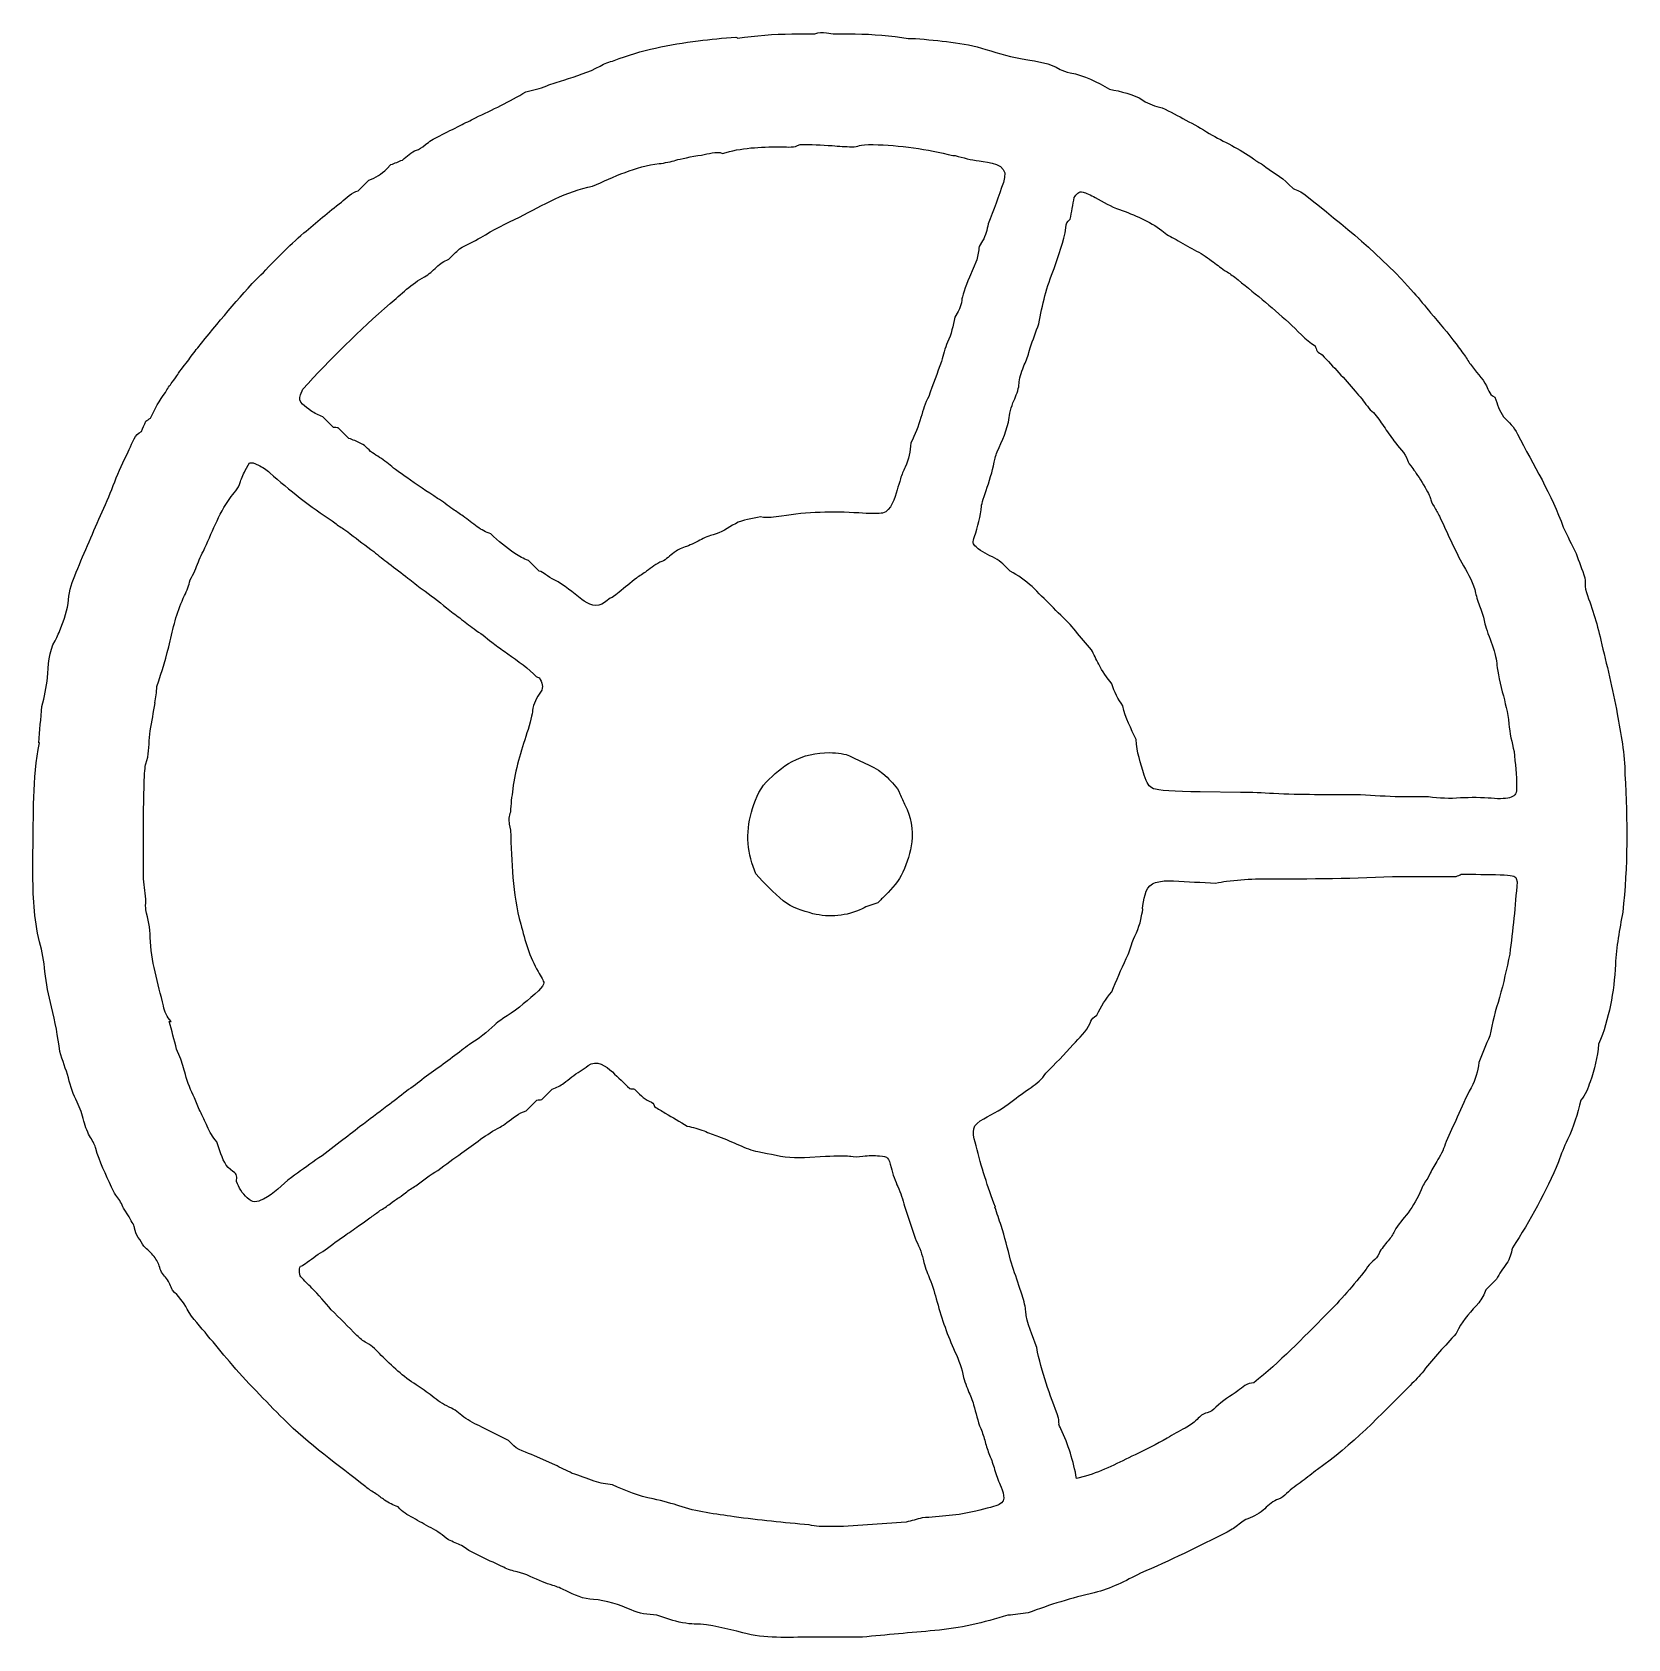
# Model space of a CAD drawing. Header units: centimetres. Extents: x -5.3 to 5.3, y -5.3 to 5.3.
import ezdxf

# ---------------------------------------------------------------- set-up
doc = ezdxf.new("R2010")
doc.units = ezdxf.units.CM
doc.header["$MEASUREMENT"] = 0
doc.layers.add('Layer 1', color=7, linetype='Continuous')

msp = doc.modelspace()

# ---------------------------------------------------------------- linework, layer by layer
at = {"layer": 'Layer 1'}
for points, knots in [([(0.16829, 5.30596), (0.16829, 5.30596), (0.02182, 5.30596), (0.02182, 5.30596), (0.02182, 5.30596), (0.02182, 5.30596), (-0.02136, 5.3133), (-0.02136, 5.3133), (-0.02136, 5.3133), (-0.04943, 5.31806), (-0.07309, 5.31696), (-0.09872, 5.30596), (-0.09872, 5.30596), (-0.09872, 5.30596), (-0.25083, 5.30596), (-0.25083, 5.30596), (-0.25083, 5.30596), (-0.37185, 5.30596), (-0.49092, 5.29446), (-0.61061, 5.27876), (-0.61061, 5.27876), (-0.61479, 5.28084), (-0.61903, 5.28296), (-0.62323, 5.28504), (-0.62323, 5.28504), (-0.70642, 5.27876), (-0.78878, 5.27086), (-0.87162, 5.26049), (-0.87162, 5.26049), (-1.06152, 5.23674), (-1.24942, 5.19984), (-1.4282, 5.1302), (-1.4282, 5.1302), (-1.4609, 5.12117), (-1.49226, 5.11084), (-1.52186, 5.09359), (-1.52186, 5.09359), (-1.595, 5.051), (-1.68252, 5.02832), (-1.762, 4.99992), (-1.762, 4.99992), (-1.80124, 4.98962), (-1.8377, 4.97791), (-1.87527, 4.96235), (-1.87527, 4.96235), (-1.92019, 4.94376), (-1.96666, 4.93307), (-2.01407, 4.92362), (-2.01407, 4.92362), (-2.12128, 4.85768), (-2.23391, 4.8041), (-2.34787, 4.75093), (-2.34787, 4.75093), (-2.38126, 4.73322), (-2.41518, 4.7165), (-2.44899, 4.6996), (-2.44899, 4.6996), (-2.49423, 4.67699), (-2.53937, 4.65431), (-2.58451, 4.63145), (-2.58451, 4.63145), (-2.6311, 4.60785), (-2.6514, 4.59529), (-2.67894, 4.57285), (-2.67894, 4.57285), (-2.70625, 4.55066), (-2.71924, 4.54255), (-2.73755, 4.53627), (-2.73755, 4.53627), (-2.77345, 4.52389), (-2.80216, 4.49471), (-2.83121, 4.47111), (-2.83121, 4.47111), (-2.85663, 4.46084), (-2.88206, 4.45058), (-2.90751, 4.44028), (-2.90751, 4.44028), (-2.90751, 4.44028), (-2.93527, 4.41251), (-2.93527, 4.41251), (-2.93527, 4.41251), (-2.97101, 4.37678), (-3.007, 4.3554), (-3.05393, 4.33776), (-3.05393, 4.33776), (-3.07732, 4.31437), (-3.10071, 4.29098), (-3.1241, 4.26759), (-3.1241, 4.26759), (-3.16433, 4.26064), (-3.20423, 4.21757), (-3.23552, 4.19284), (-3.23552, 4.19284), (-3.31987, 4.12606), (-3.40298, 4.05801), (-3.48451, 3.98777), (-3.48451, 3.98777), (-3.58487, 3.90134), (-3.67645, 3.80312), (-3.77012, 3.7095), (-3.77012, 3.7095), (-3.92097, 3.55865), (-4.05174, 3.3903), (-4.18752, 3.22616), (-4.18752, 3.22616), (-4.21141, 3.1973), (-4.23377, 3.16756), (-4.25498, 3.13676), (-4.25498, 3.13676), (-4.25498, 3.13676), (-4.28274, 3.10166), (-4.28274, 3.10166), (-4.28274, 3.10166), (-4.29801, 3.08236), (-4.31449, 3.05929), (-4.31936, 3.0504), (-4.31936, 3.0504), (-4.32423, 3.04151), (-4.3407, 3.01844), (-4.35598, 2.99915), (-4.35598, 2.99915), (-4.37294, 2.97767), (-4.38833, 2.95566), (-4.40145, 2.93168), (-4.40145, 2.93168), (-4.44209, 2.87895), (-4.47102, 2.82029), (-4.50072, 2.76092), (-4.50072, 2.76092), (-4.51106, 2.75439), (-4.52139, 2.74783), (-4.53173, 2.74129), (-4.53173, 2.74129), (-4.54094, 2.71854), (-4.55011, 2.69578), (-4.55928, 2.67303), (-4.55928, 2.67303), (-4.55928, 2.67303), (-4.5748, 2.66324), (-4.5748, 2.66324), (-4.5748, 2.66324), (-4.61128, 2.64017), (-4.62828, 2.57746), (-4.64737, 2.53931), (-4.64737, 2.53931), (-4.68, 2.47403), (-4.71108, 2.40844), (-4.7368, 2.34005), (-4.7368, 2.34005), (-4.78735, 2.2054), (-4.85008, 2.07533), (-4.90673, 1.94307), (-4.90673, 1.94307), (-4.93566, 1.87563), (-4.96392, 1.80795), (-4.99232, 1.74029), (-4.99232, 1.74029), (-5.0174, 1.6806), (-5.03938, 1.62282), (-5.04315, 1.55802), (-5.04315, 1.55802), (-5.04703, 1.49119), (-5.07335, 1.42806), (-5.09639, 1.36604), (-5.09639, 1.36604), (-5.10806, 1.33466), (-5.12419, 1.29841), (-5.13223, 1.2855), (-5.13223, 1.2855), (-5.17325, 1.2197), (-5.17597, 1.11873), (-5.18275, 1.04383), (-5.18275, 1.04383), (-5.18867, 0.97805), (-5.20204, 0.91514), (-5.2201, 0.8519), (-5.2201, 0.8519), (-5.22663, 0.77184), (-5.23312, 0.6918), (-5.23965, 0.61176), (-5.23965, 0.61176), (-5.23852, 0.61176), (-5.23743, 0.61176), (-5.2363, 0.61176), (-5.2363, 0.61176), (-5.2841, 0.37472), (-5.2727, 0.1262), (-5.2787, -0.11478), (-5.2787, -0.11478), (-5.2787, -0.11478), (-5.2787, -0.23929), (-5.2787, -0.23929), (-5.2787, -0.23929), (-5.2787, -0.39572), (-5.27383, -0.55396), (-5.23474, -0.70644), (-5.23474, -0.70644), (-5.21767, -0.77306), (-5.20511, -0.83572), (-5.1989, -0.90417), (-5.1989, -0.90417), (-5.1916, -0.98484), (-5.17446, -1.05977), (-5.15498, -1.13851), (-5.15498, -1.13851), (-5.13089, -1.23593), (-5.11318, -1.33345), (-5.10139, -1.43299), (-5.10139, -1.43299), (-5.08189, -1.49157), (-5.06234, -1.55015), (-5.04283, -1.60872), (-5.04283, -1.60872), (-5.03133, -1.66614), (-5.01116, -1.71726), (-4.98576, -1.76986), (-4.98576, -1.76986), (-4.96575, -1.80986), (-4.95132, -1.85053), (-4.94106, -1.89434), (-4.94106, -1.89434), (-4.93259, -1.93062), (-4.91315, -1.97933), (-4.89788, -2.00264), (-4.89788, -2.00264), (-4.88063, -2.02899), (-4.86704, -2.05672), (-4.86204, -2.07587), (-4.86204, -2.07587), (-4.83889, -2.16403), (-4.79374, -2.24835), (-4.758, -2.3322), (-4.758, -2.3322), (-4.74446, -2.36392), (-4.732, -2.38647), (-4.72361, -2.3944), (-4.72361, -2.3944), (-4.7023, -2.41459), (-4.69112, -2.4455), (-4.6782, -2.47135), (-4.6782, -2.47135), (-4.6782, -2.47135), (-4.64233, -2.52916), (-4.64233, -2.52916), (-4.64233, -2.52916), (-4.62063, -2.56419), (-4.60588, -2.59337), (-4.60497, -2.60319), (-4.60497, -2.60319), (-4.60119, -2.64303), (-4.5645, -2.68746), (-4.54485, -2.72188), (-4.54485, -2.72188), (-4.52146, -2.74527), (-4.49808, -2.76866), (-4.47469, -2.79205), (-4.47469, -2.79205), (-4.45969, -2.81454), (-4.44519, -2.83681), (-4.43902, -2.86364), (-4.43902, -2.86364), (-4.43196, -2.89436), (-4.41189, -2.91376), (-4.39326, -2.93786), (-4.39326, -2.93786), (-4.37531, -2.96122), (-4.36458, -2.98752), (-4.35442, -3.0148), (-4.35442, -3.0148), (-4.31668, -3.05258), (-4.28059, -3.09079), (-4.25642, -3.13913), (-4.25642, -3.13913), (-4.22456, -3.20284), (-4.16643, -3.25808), (-4.12163, -3.31354), (-4.12163, -3.31354), (-4.07414, -3.3723), (-4.02588, -3.43038), (-3.97667, -3.48774), (-3.97667, -3.48774), (-3.86353, -3.61977), (-3.74066, -3.74576), (-3.61786, -3.86856), (-3.61786, -3.86856), (-3.45092, -4.03548), (-3.25866, -4.171), (-3.07441, -4.31684), (-3.07441, -4.31684), (-3.05293, -4.3338), (-3.03092, -4.34915), (-3.00694, -4.36227), (-3.00694, -4.36227), (-2.98795, -4.37643), (-2.96892, -4.39055), (-2.9499, -4.40468), (-2.9499, -4.40468), (-2.92074, -4.4249), (-2.89381, -4.43776), (-2.86047, -4.45014), (-2.86047, -4.45014), (-2.83057, -4.48321), (-2.79925, -4.50197), (-2.75951, -4.52187), (-2.75951, -4.52187), (-2.72061, -4.54518), (-2.68198, -4.56798), (-2.64155, -4.58854), (-2.64155, -4.58854), (-2.59922, -4.61005), (-2.56329, -4.63857), (-2.52667, -4.66834), (-2.52667, -4.66834), (-2.49744, -4.6808), (-2.46815, -4.69329), (-2.43891, -4.70578), (-2.43891, -4.70578), (-2.35575, -4.76624), (-2.25275, -4.80378), (-2.16054, -4.84987), (-2.16054, -4.84987), (-2.13636, -4.86199), (-2.09612, -4.87585), (-2.07111, -4.88072), (-2.07111, -4.88072), (-2.01137, -4.89231), (-1.95861, -4.92424), (-1.90268, -4.9466), (-1.90268, -4.9466), (-1.88053, -4.95547), (-1.85897, -4.96317), (-1.836, -4.96933), (-1.836, -4.96933), (-1.80563, -4.97751), (-1.77893, -4.99036), (-1.75054, -5.00396), (-1.75054, -5.00396), (-1.69297, -5.03153), (-1.63079, -5.06119), (-1.56581, -5.06376), (-1.56581, -5.06376), (-1.48379, -5.06709), (-1.3905, -5.09826), (-1.31647, -5.13223), (-1.31647, -5.13223), (-1.26302, -5.15676), (-1.20447, -5.16176), (-1.14682, -5.16785), (-1.14682, -5.16785), (-1.14682, -5.16785), (-1.05898, -5.19637), (-1.05898, -5.19637), (-1.05898, -5.19637), (-1.01061, -5.21209), (-0.93811, -5.22523), (-0.89784, -5.22566), (-0.89784, -5.22566), (-0.78791, -5.22682), (-0.68237, -5.25818), (-0.57564, -5.28347), (-0.57564, -5.28347), (-0.43218, -5.32377), (-0.27568, -5.31279), (-0.12801, -5.31279), (-0.12801, -5.31279), (-0.12801, -5.31279), (0.21528, -5.31279), (0.21528, -5.31279), (0.21528, -5.31279), (0.37528, -5.29678), (0.5354, -5.28289), (0.69556, -5.26884), (0.69556, -5.26884), (0.86224, -5.25489), (1.01869, -5.21473), (1.1789, -5.16785), (1.1789, -5.16785), (1.22385, -5.16245), (1.26883, -5.15705), (1.31375, -5.15168), (1.31375, -5.15168), (1.45713, -5.09837), (1.60247, -5.05167), (1.75175, -5.01801), (1.75175, -5.01801), (1.86078, -4.99346), (1.95791, -4.93856), (2.05771, -4.88956), (2.05771, -4.88956), (2.25213, -4.80624), (2.44265, -4.71218), (2.63122, -4.6163), (2.63122, -4.6163), (2.66472, -4.59923), (2.68467, -4.58642), (2.71097, -4.56505), (2.71097, -4.56505), (2.73832, -4.54282), (2.75129, -4.5347), (2.76957, -4.52843), (2.76957, -4.52843), (2.80796, -4.5152), (2.85212, -4.49057), (2.88093, -4.46175), (2.88093, -4.46175), (2.90665, -4.43604), (2.93808, -4.41085), (2.97245, -4.39807), (2.97245, -4.39807), (2.99582, -4.38939), (3.00815, -4.37846), (3.0259, -4.36076), (3.0259, -4.36076), (3.05704, -4.32959), (3.09332, -4.3065), (3.12843, -4.28017), (3.12843, -4.28017), (3.16264, -4.25453), (3.19595, -4.22778), (3.22942, -4.20117), (3.22942, -4.20117), (3.45746, -4.04421), (3.64968, -3.83948), (3.84455, -3.64461), (3.84455, -3.64461), (3.87577, -3.61339), (3.90651, -3.5826), (3.93398, -3.54788), (3.93398, -3.54788), (4.00144, -3.46261), (4.07505, -3.38244), (4.14834, -3.30222), (4.14834, -3.30222), (4.14834, -3.30222), (4.1648, -3.26933), (4.1648, -3.26933), (4.1648, -3.26933), (4.19673, -3.20543), (4.25248, -3.15236), (4.29804, -3.09801), (4.29804, -3.09801), (4.32045, -3.07129), (4.33347, -3.04388), (4.34561, -3.01173), (4.34561, -3.01173), (4.369, -2.98834), (4.39239, -2.96495), (4.41578, -2.94156), (4.41578, -2.94156), (4.43499, -2.90494), (4.45775, -2.8715), (4.48246, -2.83827), (4.48246, -2.83827), (4.50675, -2.80557), (4.5122, -2.77294), (4.52135, -2.73347), (4.52135, -2.73347), (4.64039, -2.55334), (4.74281, -2.36231), (4.82742, -2.16377), (4.82742, -2.16377), (4.84478, -2.11339), (4.86264, -2.06529), (4.886, -2.01732), (4.886, -2.01732), (4.92783, -1.93136), (4.95228, -1.8482), (4.97387, -1.7552), (4.97387, -1.7552), (5.00734, -1.72459), (5.02065, -1.67537), (5.03663, -1.63412), (5.03663, -1.63412), (5.06795, -1.55335), (5.08248, -1.4713), (5.09259, -1.386), (5.09259, -1.386), (5.16302, -1.21455), (5.19413, -1.04035), (5.20374, -0.85646), (5.20374, -0.85646), (5.2099, -0.73867), (5.23091, -0.62617), (5.25218, -0.51025), (5.25218, -0.51025), (5.28626, -0.2045), (5.28383, 0.09493), (5.26681, 0.40089), (5.26681, 0.40089), (5.26681, 0.53567), (5.2389, 0.6713), (5.21556, 0.80367), (5.21556, 0.80367), (5.18659, 0.96773), (5.14468, 1.12892), (5.10722, 1.29127), (5.10722, 1.29127), (5.08094, 1.40636), (5.04417, 1.51701), (5.00469, 1.62813), (5.00469, 1.62813), (5.00369, 1.65359), (5.00265, 1.67901), (5.00162, 1.70444), (5.00162, 1.70444), (4.98212, 1.75815), (4.96257, 1.81186), (4.94307, 1.86557), (4.94307, 1.86557), (4.91436, 1.92293), (4.88632, 1.98056), (4.85822, 2.03824), (4.85822, 2.03824), (4.78273, 2.25499), (4.65941, 2.45178), (4.55569, 2.65572), (4.55569, 2.65572), (4.53183, 2.70261), (4.49984, 2.73354), (4.46277, 2.77058), (4.46277, 2.77058), (4.43605, 2.81069), (4.42076, 2.85366), (4.40594, 2.89927), (4.40594, 2.89927), (4.40594, 2.89927), (4.38967, 2.90967), (4.38967, 2.90967), (4.38967, 2.90967), (4.37144, 2.92137), (4.36776, 2.93401), (4.35958, 2.95423), (4.35958, 2.95423), (4.3376, 3.00873), (4.29238, 3.05594), (4.25621, 3.10166), (4.25621, 3.10166), (4.2392, 3.12314), (4.22383, 3.14512), (4.21073, 3.16911), (4.21073, 3.16911), (4.18954, 3.19762), (4.16829, 3.22616), (4.1471, 3.2547), (4.1471, 3.2547), (4.0945, 3.32546), (4.03671, 3.392), (3.97946, 3.45895), (3.97946, 3.45895), (3.94302, 3.50404), (3.90614, 3.54863), (3.86809, 3.5923), (3.86809, 3.5923), (3.65455, 3.83727), (3.401, 4.03938), (3.148, 4.24124), (3.148, 4.24124), (3.12393, 4.26043), (3.0967, 4.27151), (3.06831, 4.28223), (3.06831, 4.28223), (3.06831, 4.28223), (3.04053, 4.31), (3.04053, 4.31), (3.04053, 4.31), (2.99076, 4.35977), (2.92321, 4.39801), (2.8663, 4.44028), (2.8663, 4.44028), (2.84474, 4.45209), (2.82521, 4.46448), (2.80542, 4.47919), (2.80542, 4.47919), (2.71507, 4.54636), (2.61093, 4.59105), (2.51327, 4.64686), (2.51327, 4.64686), (2.41207, 4.70962), (2.30711, 4.76409), (2.20058, 4.81704), (2.20058, 4.81704), (2.15309, 4.82928), (2.1151, 4.83959), (2.07385, 4.86657), (2.07385, 4.86657), (2.00559, 4.91124), (1.93095, 4.92302), (1.85263, 4.94133), (1.85263, 4.94133), (1.76987, 4.98613), (1.6852, 5.03174), (1.59207, 5.04889), (1.59207, 5.04889), (1.56791, 5.05333), (1.53754, 5.06356), (1.52463, 5.07164), (1.52463, 5.07164), (1.46097, 5.1113), (1.37109, 5.12671), (1.29761, 5.13754), (1.29761, 5.13754), (1.20726, 5.15084), (1.12082, 5.1755), (1.03398, 5.20344), (1.03398, 5.20344), (0.88256, 5.25212), (0.724, 5.25996), (0.56678, 5.27668), (0.56678, 5.27668), (0.55112, 5.27668), (0.53546, 5.27668), (0.51979, 5.27668), (0.51979, 5.27668), (0.4029, 5.29336), (0.28672, 5.30596), (0.16829, 5.30596)], [0, 0, 0, 0, 0.00645161, 0.00645161, 0.00645161, 0.00645161, 0.01290323, 0.01290323, 0.01290323, 0.01290323, 0.01935484, 0.01935484, 0.01935484, 0.01935484, 0.02580645, 0.02580645, 0.02580645, 0.02580645, 0.03225806, 0.03225806, 0.03225806, 0.03225806, 0.03870968, 0.03870968, 0.03870968, 0.03870968, 0.04516129, 0.04516129, 0.04516129, 0.04516129, 0.0516129, 0.0516129, 0.0516129, 0.0516129, 0.05806452, 0.05806452, 0.05806452, 0.05806452, 0.06451613, 0.06451613, 0.06451613, 0.06451613, 0.07096774, 0.07096774, 0.07096774, 0.07096774, 0.07741935, 0.07741935, 0.07741935, 0.07741935, 0.08387097, 0.08387097, 0.08387097, 0.08387097, 0.09032258, 0.09032258, 0.09032258, 0.09032258, 0.09677419, 0.09677419, 0.09677419, 0.09677419, 0.10322581, 0.10322581, 0.10322581, 0.10322581, 0.10967742, 0.10967742, 0.10967742, 0.10967742, 0.11612903, 0.11612903, 0.11612903, 0.11612903, 0.12258065, 0.12258065, 0.12258065, 0.12258065, 0.12903226, 0.12903226, 0.12903226, 0.12903226, 0.13548387, 0.13548387, 0.13548387, 0.13548387, 0.14193548, 0.14193548, 0.14193548, 0.14193548, 0.1483871, 0.1483871, 0.1483871, 0.1483871, 0.15483871, 0.15483871, 0.15483871, 0.15483871, 0.16129032, 0.16129032, 0.16129032, 0.16129032, 0.16774194, 0.16774194, 0.16774194, 0.16774194, 0.17419355, 0.17419355, 0.17419355, 0.17419355, 0.18064516, 0.18064516, 0.18064516, 0.18064516, 0.18709677, 0.18709677, 0.18709677, 0.18709677, 0.19354839, 0.19354839, 0.19354839, 0.19354839, 0.2, 0.2, 0.2, 0.2, 0.20645161, 0.20645161, 0.20645161, 0.20645161, 0.21290323, 0.21290323, 0.21290323, 0.21290323, 0.21935484, 0.21935484, 0.21935484, 0.21935484, 0.22580645, 0.22580645, 0.22580645, 0.22580645, 0.23225806, 0.23225806, 0.23225806, 0.23225806, 0.23870968, 0.23870968, 0.23870968, 0.23870968, 0.24516129, 0.24516129, 0.24516129, 0.24516129, 0.2516129, 0.2516129, 0.2516129, 0.2516129, 0.25806452, 0.25806452, 0.25806452, 0.25806452, 0.26451613, 0.26451613, 0.26451613, 0.26451613, 0.27096774, 0.27096774, 0.27096774, 0.27096774, 0.27741935, 0.27741935, 0.27741935, 0.27741935, 0.28387097, 0.28387097, 0.28387097, 0.28387097, 0.29032258, 0.29032258, 0.29032258, 0.29032258, 0.29677419, 0.29677419, 0.29677419, 0.29677419, 0.30322581, 0.30322581, 0.30322581, 0.30322581, 0.30967742, 0.30967742, 0.30967742, 0.30967742, 0.31612903, 0.31612903, 0.31612903, 0.31612903, 0.32258065, 0.32258065, 0.32258065, 0.32258065, 0.32903226, 0.32903226, 0.32903226, 0.32903226, 0.33548387, 0.33548387, 0.33548387, 0.33548387, 0.34193548, 0.34193548, 0.34193548, 0.34193548, 0.3483871, 0.3483871, 0.3483871, 0.3483871, 0.35483871, 0.35483871, 0.35483871, 0.35483871, 0.36129032, 0.36129032, 0.36129032, 0.36129032, 0.36774194, 0.36774194, 0.36774194, 0.36774194, 0.37419355, 0.37419355, 0.37419355, 0.37419355, 0.38064516, 0.38064516, 0.38064516, 0.38064516, 0.38709677, 0.38709677, 0.38709677, 0.38709677, 0.39354839, 0.39354839, 0.39354839, 0.39354839, 0.4, 0.4, 0.4, 0.4, 0.40645161, 0.40645161, 0.40645161, 0.40645161, 0.41290323, 0.41290323, 0.41290323, 0.41290323, 0.41935484, 0.41935484, 0.41935484, 0.41935484, 0.42580645, 0.42580645, 0.42580645, 0.42580645, 0.43225806, 0.43225806, 0.43225806, 0.43225806, 0.43870968, 0.43870968, 0.43870968, 0.43870968, 0.44516129, 0.44516129, 0.44516129, 0.44516129, 0.4516129, 0.4516129, 0.4516129, 0.4516129, 0.45806452, 0.45806452, 0.45806452, 0.45806452, 0.46451613, 0.46451613, 0.46451613, 0.46451613, 0.47096774, 0.47096774, 0.47096774, 0.47096774, 0.47741935, 0.47741935, 0.47741935, 0.47741935, 0.48387097, 0.48387097, 0.48387097, 0.48387097, 0.49032258, 0.49032258, 0.49032258, 0.49032258, 0.49677419, 0.49677419, 0.49677419, 0.49677419, 0.50322581, 0.50322581, 0.50322581, 0.50322581, 0.50967742, 0.50967742, 0.50967742, 0.50967742, 0.51612903, 0.51612903, 0.51612903, 0.51612903, 0.52258065, 0.52258065, 0.52258065, 0.52258065, 0.52903226, 0.52903226, 0.52903226, 0.52903226, 0.53548387, 0.53548387, 0.53548387, 0.53548387, 0.54193548, 0.54193548, 0.54193548, 0.54193548, 0.5483871, 0.5483871, 0.5483871, 0.5483871, 0.55483871, 0.55483871, 0.55483871, 0.55483871, 0.56129032, 0.56129032, 0.56129032, 0.56129032, 0.56774194, 0.56774194, 0.56774194, 0.56774194, 0.57419355, 0.57419355, 0.57419355, 0.57419355, 0.58064516, 0.58064516, 0.58064516, 0.58064516, 0.58709677, 0.58709677, 0.58709677, 0.58709677, 0.59354839, 0.59354839, 0.59354839, 0.59354839, 0.6, 0.6, 0.6, 0.6, 0.60645161, 0.60645161, 0.60645161, 0.60645161, 0.61290323, 0.61290323, 0.61290323, 0.61290323, 0.61935484, 0.61935484, 0.61935484, 0.61935484, 0.62580645, 0.62580645, 0.62580645, 0.62580645, 0.63225806, 0.63225806, 0.63225806, 0.63225806, 0.63870968, 0.63870968, 0.63870968, 0.63870968, 0.64516129, 0.64516129, 0.64516129, 0.64516129, 0.6516129, 0.6516129, 0.6516129, 0.6516129, 0.65806452, 0.65806452, 0.65806452, 0.65806452, 0.66451613, 0.66451613, 0.66451613, 0.66451613, 0.67096774, 0.67096774, 0.67096774, 0.67096774, 0.67741935, 0.67741935, 0.67741935, 0.67741935, 0.68387097, 0.68387097, 0.68387097, 0.68387097, 0.69032258, 0.69032258, 0.69032258, 0.69032258, 0.69677419, 0.69677419, 0.69677419, 0.69677419, 0.70322581, 0.70322581, 0.70322581, 0.70322581, 0.70967742, 0.70967742, 0.70967742, 0.70967742, 0.71612903, 0.71612903, 0.71612903, 0.71612903, 0.72258065, 0.72258065, 0.72258065, 0.72258065, 0.72903226, 0.72903226, 0.72903226, 0.72903226, 0.73548387, 0.73548387, 0.73548387, 0.73548387, 0.74193548, 0.74193548, 0.74193548, 0.74193548, 0.7483871, 0.7483871, 0.7483871, 0.7483871, 0.75483871, 0.75483871, 0.75483871, 0.75483871, 0.76129032, 0.76129032, 0.76129032, 0.76129032, 0.76774194, 0.76774194, 0.76774194, 0.76774194, 0.77419355, 0.77419355, 0.77419355, 0.77419355, 0.78064516, 0.78064516, 0.78064516, 0.78064516, 0.78709677, 0.78709677, 0.78709677, 0.78709677, 0.79354839, 0.79354839, 0.79354839, 0.79354839, 0.8, 0.8, 0.8, 0.8, 0.80645161, 0.80645161, 0.80645161, 0.80645161, 0.81290323, 0.81290323, 0.81290323, 0.81290323, 0.81935484, 0.81935484, 0.81935484, 0.81935484, 0.82580645, 0.82580645, 0.82580645, 0.82580645, 0.83225806, 0.83225806, 0.83225806, 0.83225806, 0.83870968, 0.83870968, 0.83870968, 0.83870968, 0.84516129, 0.84516129, 0.84516129, 0.84516129, 0.8516129, 0.8516129, 0.8516129, 0.8516129, 0.85806452, 0.85806452, 0.85806452, 0.85806452, 0.86451613, 0.86451613, 0.86451613, 0.86451613, 0.87096774, 0.87096774, 0.87096774, 0.87096774, 0.87741935, 0.87741935, 0.87741935, 0.87741935, 0.88387097, 0.88387097, 0.88387097, 0.88387097, 0.89032258, 0.89032258, 0.89032258, 0.89032258, 0.89677419, 0.89677419, 0.89677419, 0.89677419, 0.90322581, 0.90322581, 0.90322581, 0.90322581, 0.90967742, 0.90967742, 0.90967742, 0.90967742, 0.91612903, 0.91612903, 0.91612903, 0.91612903, 0.92258065, 0.92258065, 0.92258065, 0.92258065, 0.92903226, 0.92903226, 0.92903226, 0.92903226, 0.93548387, 0.93548387, 0.93548387, 0.93548387, 0.94193548, 0.94193548, 0.94193548, 0.94193548, 0.9483871, 0.9483871, 0.9483871, 0.9483871, 0.95483871, 0.95483871, 0.95483871, 0.95483871, 0.96129032, 0.96129032, 0.96129032, 0.96129032, 0.96774194, 0.96774194, 0.96774194, 0.96774194, 0.97419355, 0.97419355, 0.97419355, 0.97419355, 0.98064516, 0.98064516, 0.98064516, 0.98064516, 0.98709677, 0.98709677, 0.98709677, 0.98709677, 1, 1, 1, 1]), ([(0.01603, 4.56632), (-0.05509, 4.57169), (-0.12508, 4.57363), (-0.19633, 4.57363), (-0.19633, 4.57363), (-0.19633, 4.57363), (-0.21345, 4.56632), (-0.21345, 4.56632), (-0.21345, 4.56632), (-0.24898, 4.55108), (-0.29317, 4.55899), (-0.33137, 4.55899), (-0.33137, 4.55899), (-0.3963, 4.55899), (-0.45962, 4.55655), (-0.52425, 4.5508), (-0.52425, 4.5508), (-0.58812, 4.54512), (-0.64919, 4.53299), (-0.71052, 4.51506), (-0.71052, 4.51506), (-0.75206, 4.53239), (-0.8064, 4.51059), (-0.84958, 4.50406), (-0.84958, 4.50406), (-0.91639, 4.494), (-0.99299, 4.47866), (-1.01971, 4.46998), (-1.01971, 4.46998), (-1.04646, 4.46127), (-1.0966, 4.45104), (-1.1311, 4.44723), (-1.1311, 4.44723), (-1.28416, 4.43029), (-1.43296, 4.35963), (-1.57161, 4.29687), (-1.57161, 4.29687), (-1.74414, 4.26512), (-1.90173, 4.17319), (-2.05495, 4.09184), (-2.05495, 4.09184), (-2.14493, 4.05473), (-2.22828, 4.00678), (-2.31278, 3.95849), (-2.31278, 3.95849), (-2.35898, 3.9321), (-2.40602, 3.90783), (-2.45344, 3.88373), (-2.45344, 3.88373), (-2.47683, 3.86035), (-2.50021, 3.83696), (-2.5236, 3.81357), (-2.5236, 3.81357), (-2.5589, 3.80027), (-2.5784, 3.78806), (-2.6057, 3.76076), (-2.6057, 3.76076), (-2.63087, 3.7356), (-2.65534, 3.71599), (-2.68473, 3.69637), (-2.68473, 3.69637), (-2.76766, 3.65492), (-2.84235, 3.57985), (-2.91251, 3.51984), (-2.91251, 3.51984), (-3.11775, 3.34437), (-3.30745, 3.15274), (-3.49047, 2.95417), (-3.49047, 2.95417), (-3.49047, 2.95417), (-3.5068, 2.9165), (-3.5068, 2.9165), (-3.5068, 2.9165), (-3.52931, 2.86469), (-3.47283, 2.83882), (-3.43688, 2.81056), (-3.43688, 2.81056), (-3.41321, 2.79196), (-3.3863, 2.78106), (-3.35846, 2.77058), (-3.35846, 2.77058), (-3.33507, 2.74719), (-3.31168, 2.7238), (-3.28829, 2.70041), (-3.28829, 2.70041), (-3.2775, 2.69938), (-3.26674, 2.69837), (-3.25594, 2.69734), (-3.25594, 2.69734), (-3.23255, 2.67395), (-3.20917, 2.65056), (-3.18578, 2.62718), (-3.18578, 2.62718), (-3.15964, 2.61786), (-3.13498, 2.60826), (-3.11024, 2.59561), (-3.11024, 2.59561), (-3.08224, 2.58122), (-3.07899, 2.57889), (-3.06267, 2.56082), (-3.06267, 2.56082), (-3.03684, 2.53227), (-3.00163, 2.51502), (-2.97033, 2.49308), (-2.97033, 2.49308), (-2.93858, 2.47078), (-2.9086, 2.4462), (-2.8782, 2.42215), (-2.8782, 2.42215), (-2.85275, 2.40461), (-2.82745, 2.38701), (-2.80266, 2.36854), (-2.80266, 2.36854), (-2.73673, 2.31954), (-2.66674, 2.27573), (-2.5984, 2.23019), (-2.5984, 2.23019), (-2.56393, 2.20723), (-2.53059, 2.1832), (-2.49741, 2.15847), (-2.49741, 2.15847), (-2.47466, 2.14307), (-2.45193, 2.12767), (-2.42917, 2.11227), (-2.42917, 2.11227), (-2.39689, 2.09036), (-2.36686, 2.06552), (-2.33628, 2.04131), (-2.33628, 2.04131), (-2.30765, 2.02094), (-2.27818, 2.00665), (-2.24534, 1.99432), (-2.24534, 1.99432), (-2.19676, 1.94574), (-2.14226, 1.90642), (-2.08731, 1.86557), (-2.08731, 1.86557), (-2.05865, 1.84517), (-2.0292, 1.83089), (-1.99634, 1.81853), (-1.99634, 1.81853), (-1.97295, 1.79514), (-1.94956, 1.77175), (-1.92617, 1.74836), (-1.92617, 1.74836), (-1.90943, 1.74548), (-1.8963, 1.73595), (-1.88286, 1.72558), (-1.88286, 1.72558), (-1.86879, 1.71471), (-1.84275, 1.69859), (-1.82505, 1.68973), (-1.82505, 1.68973), (-1.75896, 1.65671), (-1.70191, 1.60546), (-1.64349, 1.56082), (-1.64349, 1.56082), (-1.6006, 1.52807), (-1.53882, 1.50013), (-1.4916, 1.54045), (-1.4916, 1.54045), (-1.46606, 1.56225), (-1.45527, 1.56998), (-1.44863, 1.57109), (-1.44863, 1.57109), (-1.44175, 1.57231), (-1.42997, 1.5808), (-1.39584, 1.60924), (-1.39584, 1.60924), (-1.35825, 1.64057), (-1.32007, 1.67105), (-1.28173, 1.70137), (-1.28173, 1.70137), (-1.25897, 1.7168), (-1.23625, 1.73222), (-1.21355, 1.74762), (-1.21355, 1.74762), (-1.19696, 1.75884), (-1.181, 1.77056), (-1.16518, 1.78276), (-1.16518, 1.78276), (-1.1511, 1.79363), (-1.12803, 1.80678), (-1.1139, 1.81205), (-1.1139, 1.81205), (-1.08141, 1.82414), (-1.05919, 1.85076), (-1.03225, 1.87145), (-1.03225, 1.87145), (-1.01474, 1.88494), (-0.9895, 1.89756), (-0.95902, 1.90806), (-0.95902, 1.90806), (-0.93343, 1.91693), (-0.88943, 1.93701), (-0.86125, 1.95267), (-0.86125, 1.95267), (-0.83302, 1.96836), (-0.79349, 1.98485), (-0.77333, 1.98929), (-0.77333, 1.98929), (-0.72004, 2.00107), (-0.67321, 2.03599), (-0.62596, 2.06203), (-0.62596, 2.06203), (-0.57389, 2.09071), (-0.51655, 2.09597), (-0.45827, 2.10669), (-0.45827, 2.10669), (-0.40979, 2.09748), (-0.36881, 2.10542), (-0.31931, 2.11304), (-0.31931, 2.11304), (-0.15188, 2.13878), (0.02211, 2.14577), (0.19105, 2.13322), (0.19105, 2.13322), (0.25825, 2.1282), (0.32972, 2.12809), (0.34982, 2.13293), (0.34982, 2.13293), (0.4075, 2.1469), (0.42952, 2.23572), (0.44534, 2.28562), (0.44534, 2.28562), (0.45322, 2.3105), (0.4609, 2.33531), (0.46809, 2.36037), (0.46809, 2.36037), (0.47592, 2.38765), (0.48664, 2.41135), (0.49937, 2.43678), (0.49937, 2.43678), (0.52535, 2.48875), (0.52958, 2.5405), (0.53752, 2.59789), (0.53752, 2.59789), (0.56475, 2.65234), (0.58731, 2.70729), (0.6034, 2.76632), (0.6034, 2.76632), (0.6166, 2.81461), (0.63235, 2.86078), (0.65468, 2.90544), (0.65468, 2.90544), (0.68296, 2.98256), (0.71122, 3.05964), (0.7395, 3.13676), (0.7395, 3.13676), (0.74966, 3.18061), (0.76173, 3.22312), (0.78022, 3.2644), (0.78022, 3.2644), (0.8039, 3.31724), (0.81628, 3.37351), (0.82891, 3.42967), (0.82891, 3.42967), (0.82891, 3.42967), (0.85089, 3.46784), (0.85089, 3.46784), (0.85089, 3.46784), (0.86296, 3.4888), (0.87317, 3.52245), (0.87359, 3.5426), (0.87359, 3.5426), (0.87402, 3.56271), (0.89674, 3.63125), (0.92413, 3.69486), (0.92413, 3.69486), (0.92413, 3.69486), (0.97387, 3.8105), (0.97387, 3.8105), (0.97387, 3.8105), (0.97922, 3.83978), (0.98461, 3.86906), (0.99001, 3.89837), (0.99001, 3.89837), (0.99001, 3.89837), (1.012, 3.93651), (1.012, 3.93651), (1.012, 3.93651), (1.03208, 3.9714), (1.04081, 4.00901), (1.04862, 4.04788), (1.04862, 4.04788), (1.08611, 4.13858), (1.11836, 4.23006), (1.14961, 4.32312), (1.14961, 4.32312), (1.14961, 4.32312), (1.15691, 4.35469), (1.15691, 4.35469), (1.15691, 4.35469), (1.17813, 4.44624), (1.05192, 4.4558), (0.9885, 4.46455), (0.9885, 4.46455), (0.9341, 4.47206), (0.88328, 4.48568), (0.83047, 4.50043), (0.83047, 4.50043), (0.82555, 4.50043), (0.82068, 4.50043), (0.81578, 4.50043), (0.81578, 4.50043), (0.6438, 4.54368), (0.46412, 4.57003), (0.28669, 4.57363), (0.28669, 4.57363), (0.24542, 4.57447), (0.20515, 4.57151), (0.19727, 4.56707), (0.19727, 4.56707), (0.18076, 4.55775), (0.16692, 4.55899), (0.14784, 4.55899), (0.14784, 4.55899), (0.10374, 4.55899), (0.06003, 4.56297), (0.01603, 4.56632)], [0, 0, 0, 0, 0.01234568, 0.01234568, 0.01234568, 0.01234568, 0.02469136, 0.02469136, 0.02469136, 0.02469136, 0.03703704, 0.03703704, 0.03703704, 0.03703704, 0.04938272, 0.04938272, 0.04938272, 0.04938272, 0.0617284, 0.0617284, 0.0617284, 0.0617284, 0.07407407, 0.07407407, 0.07407407, 0.07407407, 0.08641975, 0.08641975, 0.08641975, 0.08641975, 0.09876543, 0.09876543, 0.09876543, 0.09876543, 0.11111111, 0.11111111, 0.11111111, 0.11111111, 0.12345679, 0.12345679, 0.12345679, 0.12345679, 0.13580247, 0.13580247, 0.13580247, 0.13580247, 0.14814815, 0.14814815, 0.14814815, 0.14814815, 0.16049383, 0.16049383, 0.16049383, 0.16049383, 0.17283951, 0.17283951, 0.17283951, 0.17283951, 0.18518519, 0.18518519, 0.18518519, 0.18518519, 0.19753086, 0.19753086, 0.19753086, 0.19753086, 0.20987654, 0.20987654, 0.20987654, 0.20987654, 0.22222222, 0.22222222, 0.22222222, 0.22222222, 0.2345679, 0.2345679, 0.2345679, 0.2345679, 0.24691358, 0.24691358, 0.24691358, 0.24691358, 0.25925926, 0.25925926, 0.25925926, 0.25925926, 0.27160494, 0.27160494, 0.27160494, 0.27160494, 0.28395062, 0.28395062, 0.28395062, 0.28395062, 0.2962963, 0.2962963, 0.2962963, 0.2962963, 0.30864198, 0.30864198, 0.30864198, 0.30864198, 0.32098765, 0.32098765, 0.32098765, 0.32098765, 0.33333333, 0.33333333, 0.33333333, 0.33333333, 0.34567901, 0.34567901, 0.34567901, 0.34567901, 0.35802469, 0.35802469, 0.35802469, 0.35802469, 0.37037037, 0.37037037, 0.37037037, 0.37037037, 0.38271605, 0.38271605, 0.38271605, 0.38271605, 0.39506173, 0.39506173, 0.39506173, 0.39506173, 0.40740741, 0.40740741, 0.40740741, 0.40740741, 0.41975309, 0.41975309, 0.41975309, 0.41975309, 0.43209877, 0.43209877, 0.43209877, 0.43209877, 0.44444444, 0.44444444, 0.44444444, 0.44444444, 0.45679012, 0.45679012, 0.45679012, 0.45679012, 0.4691358, 0.4691358, 0.4691358, 0.4691358, 0.48148148, 0.48148148, 0.48148148, 0.48148148, 0.49382716, 0.49382716, 0.49382716, 0.49382716, 0.50617284, 0.50617284, 0.50617284, 0.50617284, 0.51851852, 0.51851852, 0.51851852, 0.51851852, 0.5308642, 0.5308642, 0.5308642, 0.5308642, 0.54320988, 0.54320988, 0.54320988, 0.54320988, 0.55555556, 0.55555556, 0.55555556, 0.55555556, 0.56790123, 0.56790123, 0.56790123, 0.56790123, 0.58024691, 0.58024691, 0.58024691, 0.58024691, 0.59259259, 0.59259259, 0.59259259, 0.59259259, 0.60493827, 0.60493827, 0.60493827, 0.60493827, 0.61728395, 0.61728395, 0.61728395, 0.61728395, 0.62962963, 0.62962963, 0.62962963, 0.62962963, 0.64197531, 0.64197531, 0.64197531, 0.64197531, 0.65432099, 0.65432099, 0.65432099, 0.65432099, 0.66666667, 0.66666667, 0.66666667, 0.66666667, 0.67901235, 0.67901235, 0.67901235, 0.67901235, 0.69135802, 0.69135802, 0.69135802, 0.69135802, 0.7037037, 0.7037037, 0.7037037, 0.7037037, 0.71604938, 0.71604938, 0.71604938, 0.71604938, 0.72839506, 0.72839506, 0.72839506, 0.72839506, 0.74074074, 0.74074074, 0.74074074, 0.74074074, 0.75308642, 0.75308642, 0.75308642, 0.75308642, 0.7654321, 0.7654321, 0.7654321, 0.7654321, 0.77777778, 0.77777778, 0.77777778, 0.77777778, 0.79012346, 0.79012346, 0.79012346, 0.79012346, 0.80246914, 0.80246914, 0.80246914, 0.80246914, 0.81481481, 0.81481481, 0.81481481, 0.81481481, 0.82716049, 0.82716049, 0.82716049, 0.82716049, 0.83950617, 0.83950617, 0.83950617, 0.83950617, 0.85185185, 0.85185185, 0.85185185, 0.85185185, 0.86419753, 0.86419753, 0.86419753, 0.86419753, 0.87654321, 0.87654321, 0.87654321, 0.87654321, 0.88888889, 0.88888889, 0.88888889, 0.88888889, 0.90123457, 0.90123457, 0.90123457, 0.90123457, 0.91358025, 0.91358025, 0.91358025, 0.91358025, 0.92592593, 0.92592593, 0.92592593, 0.92592593, 0.9382716, 0.9382716, 0.9382716, 0.9382716, 0.95061728, 0.95061728, 0.95061728, 0.95061728, 0.96296296, 0.96296296, 0.96296296, 0.96296296, 0.97530864, 0.97530864, 0.97530864, 0.97530864, 1, 1, 1, 1]), ([(1.75746, 4.2229), (1.72923, 4.23856), (1.69333, 4.25471), (1.67766, 4.25874), (1.67766, 4.25874), (1.64816, 4.26632), (1.63337, 4.24346), (1.61906, 4.2229), (1.61906, 4.2229), (1.61006, 4.17492), (1.60107, 4.12694), (1.59207, 4.07896), (1.59207, 4.07896), (1.56897, 4.06083), (1.56664, 4.05367), (1.56347, 4.02283), (1.56347, 4.02283), (1.5541, 3.93175), (1.51174, 3.84034), (1.48647, 3.7519), (1.48647, 3.7519), (1.43522, 3.63347), (1.40845, 3.51205), (1.38392, 3.38575), (1.38392, 3.38575), (1.36492, 3.33305), (1.3459, 3.28038), (1.32688, 3.22767), (1.32688, 3.22767), (1.32688, 3.22767), (1.31881, 3.19688), (1.31881, 3.19688), (1.31881, 3.19688), (1.3101, 3.16364), (1.29658, 3.13324), (1.28296, 3.10166), (1.28296, 3.10166), (1.26769, 3.06624), (1.25449, 3.01683), (1.25364, 2.9918), (1.25364, 2.9918), (1.25279, 2.96679), (1.23964, 2.92068), (1.22438, 2.8893), (1.22438, 2.8893), (1.20909, 2.85792), (1.19263, 2.80188), (1.18776, 2.76478), (1.18776, 2.76478), (1.17731, 2.68528), (1.1409, 2.6118), (1.10873, 2.53931), (1.10873, 2.53931), (1.10386, 2.52465), (1.09897, 2.51002), (1.0941, 2.49533), (1.0941, 2.49533), (1.08238, 2.42961), (1.06446, 2.36651), (1.04205, 2.30343), (1.04205, 2.30343), (1.02234, 2.24787), (1.00551, 2.19186), (1.00467, 2.17894), (1.00467, 2.17894), (1.00028, 2.11163), (0.98011, 2.04157), (0.958, 1.9781), (0.958, 1.9781), (0.94469, 1.93992), (0.94638, 1.92865), (0.9685, 1.90806), (0.9685, 1.90806), (1.0044, 1.8747), (1.05012, 1.8561), (1.0933, 1.83395), (1.0933, 1.83395), (1.1336, 1.81332), (1.16162, 1.7803), (1.19353, 1.74836), (1.19353, 1.74836), (1.24846, 1.72092), (1.29322, 1.68539), (1.34, 1.64586), (1.34, 1.64586), (1.42403, 1.56186), (1.50804, 1.47783), (1.59207, 1.39379), (1.59207, 1.39379), (1.59207, 1.39379), (1.62869, 1.34987), (1.62869, 1.34987), (1.62869, 1.34987), (1.6629, 1.30881), (1.6978, 1.26838), (1.73283, 1.22795), (1.73283, 1.22795), (1.74884, 1.19589), (1.7649, 1.16379), (1.7809, 1.13172), (1.7809, 1.13172), (1.80535, 1.08405), (1.83509, 1.04288), (1.86882, 1.00139), (1.86882, 1.00139), (1.88322, 0.94654), (1.9096, 0.90212), (1.9405, 0.85497), (1.9405, 0.85497), (1.95899, 0.7753), (1.99437, 0.70514), (2.02993, 0.63219), (2.02993, 0.63219), (2.03162, 0.54977), (2.05924, 0.47614), (2.08226, 0.3978), (2.08226, 0.3978), (2.09851, 0.34234), (2.11362, 0.32022), (2.1442, 0.30696), (2.1442, 0.30696), (2.16952, 0.29596), (2.28446, 0.28805), (2.45226, 0.28582), (2.45226, 0.28582), (2.45226, 0.28582), (2.71983, 0.2822), (2.71983, 0.2822), (2.71983, 0.2822), (2.7933, 0.2822), (2.86612, 0.27895), (2.93954, 0.2749), (2.93954, 0.2749), (3.12009, 0.26487), (3.30064, 0.26754), (3.48149, 0.26754), (3.48149, 0.26754), (3.56935, 0.26267), (3.65722, 0.25778), (3.74512, 0.25291), (3.74512, 0.25291), (3.81835, 0.25291), (3.89154, 0.25291), (3.96477, 0.25291), (3.96477, 0.25291), (4.03576, 0.24278), (4.10537, 0.24082), (4.17718, 0.24558), (4.17718, 0.24558), (4.23759, 0.24963), (4.32945, 0.2487), (4.38133, 0.2436), (4.38133, 0.2436), (4.43838, 0.23796), (4.49013, 0.24055), (4.51236, 0.25024), (4.51236, 0.25024), (4.54186, 0.26304), (4.54913, 0.27662), (4.54913, 0.31887), (4.54913, 0.31887), (4.54913, 0.39735), (4.53982, 0.47527), (4.53283, 0.55337), (4.53283, 0.55337), (4.51744, 0.61526), (4.50421, 0.67426), (4.49786, 0.73776), (4.49786, 0.73776), (4.49061, 0.81036), (4.47309, 0.87794), (4.45468, 0.94863), (4.45468, 0.94863), (4.43496, 1.0243), (4.41814, 1.10997), (4.41732, 1.13903), (4.41732, 1.13903), (4.41647, 1.16805), (4.40001, 1.23068), (4.3807, 1.27814), (4.3807, 1.27814), (4.36141, 1.32566), (4.34196, 1.38498), (4.33752, 1.40999), (4.33752, 1.40999), (4.33307, 1.43499), (4.31982, 1.47867), (4.30804, 1.50706), (4.30804, 1.50706), (4.2963, 1.53548), (4.28275, 1.57834), (4.27799, 1.60229), (4.27799, 1.60229), (4.26508, 1.66724), (4.22954, 1.7263), (4.19761, 1.78347), (4.19761, 1.78347), (4.13842, 1.88952), (4.09003, 2.00173), (4.03801, 2.11148), (4.03801, 2.11148), (4.02658, 2.13307), (4.01446, 2.15413), (4.00211, 2.17524), (4.00211, 2.17524), (3.98964, 2.19657), (3.97874, 2.2213), (3.9779, 2.23019), (3.9779, 2.23019), (3.977, 2.23996), (3.95924, 2.27515), (3.93321, 2.31886), (3.93321, 2.31886), (3.90535, 2.36558), (3.8799, 2.40405), (3.86153, 2.42715), (3.86153, 2.42715), (3.84037, 2.45374), (3.83132, 2.46829), (3.82653, 2.48337), (3.82653, 2.48337), (3.81224, 2.52875), (3.76504, 2.57254), (3.73699, 2.61024), (3.73699, 2.61024), (3.71353, 2.64181), (3.69167, 2.6744), (3.66958, 2.70697), (3.66958, 2.70697), (3.64807, 2.7387), (3.62447, 2.76881), (3.60129, 2.79934), (3.60129, 2.79934), (3.57144, 2.81823), (3.5479, 2.86056), (3.52541, 2.88776), (3.52541, 2.88776), (3.52541, 2.88776), (3.52387, 2.8893), (3.52387, 2.8893), (3.52387, 2.8893), (3.5081, 2.90507), (3.49442, 2.92359), (3.47992, 2.94055), (3.47992, 2.94055), (3.40976, 3.02286), (3.33512, 3.10124), (3.26178, 3.18068), (3.26178, 3.18068), (3.25019, 3.18862), (3.23865, 3.19656), (3.22712, 3.2045), (3.22712, 3.2045), (3.22299, 3.2166), (3.21886, 3.2287), (3.21473, 3.2408), (3.21473, 3.2408), (3.14896, 3.27713), (3.09609, 3.34448), (3.04053, 3.39457), (3.04053, 3.39457), (2.92475, 3.49903), (2.80397, 3.59809), (2.6817, 3.69486), (2.6817, 3.69486), (2.66025, 3.71183), (2.63823, 3.72721), (2.61423, 3.74033), (2.61423, 3.74033), (2.58574, 3.76153), (2.55719, 3.78273), (2.52867, 3.80394), (2.52867, 3.80394), (2.49144, 3.83159), (2.45601, 3.85527), (2.41439, 3.87611), (2.41439, 3.87611), (2.37288, 3.89686), (2.33335, 3.91996), (2.29356, 3.94385), (2.29356, 3.94385), (2.25985, 3.9611), (2.22794, 3.97912), (2.19836, 4.00319), (2.19836, 4.00319), (2.12036, 4.06661), (2.01434, 4.10852), (1.91931, 4.14232), (1.91931, 4.14232), (1.86287, 4.16243), (1.80966, 4.19383), (1.75746, 4.2229)], [0, 0, 0, 0, 0.01351351, 0.01351351, 0.01351351, 0.01351351, 0.02702703, 0.02702703, 0.02702703, 0.02702703, 0.04054054, 0.04054054, 0.04054054, 0.04054054, 0.05405405, 0.05405405, 0.05405405, 0.05405405, 0.06756757, 0.06756757, 0.06756757, 0.06756757, 0.08108108, 0.08108108, 0.08108108, 0.08108108, 0.09459459, 0.09459459, 0.09459459, 0.09459459, 0.10810811, 0.10810811, 0.10810811, 0.10810811, 0.12162162, 0.12162162, 0.12162162, 0.12162162, 0.13513514, 0.13513514, 0.13513514, 0.13513514, 0.14864865, 0.14864865, 0.14864865, 0.14864865, 0.16216216, 0.16216216, 0.16216216, 0.16216216, 0.17567568, 0.17567568, 0.17567568, 0.17567568, 0.18918919, 0.18918919, 0.18918919, 0.18918919, 0.2027027, 0.2027027, 0.2027027, 0.2027027, 0.21621622, 0.21621622, 0.21621622, 0.21621622, 0.22972973, 0.22972973, 0.22972973, 0.22972973, 0.24324324, 0.24324324, 0.24324324, 0.24324324, 0.25675676, 0.25675676, 0.25675676, 0.25675676, 0.27027027, 0.27027027, 0.27027027, 0.27027027, 0.28378378, 0.28378378, 0.28378378, 0.28378378, 0.2972973, 0.2972973, 0.2972973, 0.2972973, 0.31081081, 0.31081081, 0.31081081, 0.31081081, 0.32432432, 0.32432432, 0.32432432, 0.32432432, 0.33783784, 0.33783784, 0.33783784, 0.33783784, 0.35135135, 0.35135135, 0.35135135, 0.35135135, 0.36486486, 0.36486486, 0.36486486, 0.36486486, 0.37837838, 0.37837838, 0.37837838, 0.37837838, 0.39189189, 0.39189189, 0.39189189, 0.39189189, 0.40540541, 0.40540541, 0.40540541, 0.40540541, 0.41891892, 0.41891892, 0.41891892, 0.41891892, 0.43243243, 0.43243243, 0.43243243, 0.43243243, 0.44594595, 0.44594595, 0.44594595, 0.44594595, 0.45945946, 0.45945946, 0.45945946, 0.45945946, 0.47297297, 0.47297297, 0.47297297, 0.47297297, 0.48648649, 0.48648649, 0.48648649, 0.48648649, 0.5, 0.5, 0.5, 0.5, 0.51351351, 0.51351351, 0.51351351, 0.51351351, 0.52702703, 0.52702703, 0.52702703, 0.52702703, 0.54054054, 0.54054054, 0.54054054, 0.54054054, 0.55405405, 0.55405405, 0.55405405, 0.55405405, 0.56756757, 0.56756757, 0.56756757, 0.56756757, 0.58108108, 0.58108108, 0.58108108, 0.58108108, 0.59459459, 0.59459459, 0.59459459, 0.59459459, 0.60810811, 0.60810811, 0.60810811, 0.60810811, 0.62162162, 0.62162162, 0.62162162, 0.62162162, 0.63513514, 0.63513514, 0.63513514, 0.63513514, 0.64864865, 0.64864865, 0.64864865, 0.64864865, 0.66216216, 0.66216216, 0.66216216, 0.66216216, 0.67567568, 0.67567568, 0.67567568, 0.67567568, 0.68918919, 0.68918919, 0.68918919, 0.68918919, 0.7027027, 0.7027027, 0.7027027, 0.7027027, 0.71621622, 0.71621622, 0.71621622, 0.71621622, 0.72972973, 0.72972973, 0.72972973, 0.72972973, 0.74324324, 0.74324324, 0.74324324, 0.74324324, 0.75675676, 0.75675676, 0.75675676, 0.75675676, 0.77027027, 0.77027027, 0.77027027, 0.77027027, 0.78378378, 0.78378378, 0.78378378, 0.78378378, 0.7972973, 0.7972973, 0.7972973, 0.7972973, 0.81081081, 0.81081081, 0.81081081, 0.81081081, 0.82432432, 0.82432432, 0.82432432, 0.82432432, 0.83783784, 0.83783784, 0.83783784, 0.83783784, 0.85135135, 0.85135135, 0.85135135, 0.85135135, 0.86486486, 0.86486486, 0.86486486, 0.86486486, 0.87837838, 0.87837838, 0.87837838, 0.87837838, 0.89189189, 0.89189189, 0.89189189, 0.89189189, 0.90540541, 0.90540541, 0.90540541, 0.90540541, 0.91891892, 0.91891892, 0.91891892, 0.91891892, 0.93243243, 0.93243243, 0.93243243, 0.93243243, 0.94594595, 0.94594595, 0.94594595, 0.94594595, 0.95945946, 0.95945946, 0.95945946, 0.95945946, 0.97297297, 0.97297297, 0.97297297, 0.97297297, 1, 1, 1, 1]), ([(-3.78557, 2.44969), (-3.78557, 2.44969), (-3.81979, 2.46454), (-3.81979, 2.46454), (-3.81979, 2.46454), (-3.82762, 2.46454), (-3.83549, 2.46454), (-3.84332, 2.46454), (-3.84332, 2.46454), (-3.84332, 2.46454), (-3.87186, 2.41403), (-3.87186, 2.41403), (-3.87186, 2.41403), (-3.88756, 2.38627), (-3.90304, 2.35127), (-3.90629, 2.33624), (-3.90629, 2.33624), (-3.91515, 2.29528), (-3.95074, 2.26303), (-3.97515, 2.23019), (-3.97515, 2.23019), (-4.04902, 2.12402), (-4.09601, 1.9976), (-4.14939, 1.8802), (-4.14939, 1.8802), (-4.14939, 1.8802), (-4.15683, 1.86658), (-4.15683, 1.86658), (-4.15683, 1.86658), (-4.17691, 1.82991), (-4.19027, 1.789), (-4.20604, 1.75032), (-4.20604, 1.75032), (-4.21645, 1.73013), (-4.22686, 1.70994), (-4.23726, 1.68981), (-4.23726, 1.68981), (-4.247, 1.65266), (-4.25741, 1.62025), (-4.27466, 1.58575), (-4.27466, 1.58575), (-4.32151, 1.49203), (-4.34659, 1.38721), (-4.36984, 1.2855), (-4.36984, 1.2855), (-4.39319, 1.18337), (-4.42438, 1.08278), (-4.45849, 0.98372), (-4.45849, 0.98372), (-4.45849, 0.94694), (-4.46569, 0.9117), (-4.47179, 0.8754), (-4.47179, 0.8754), (-4.47073, 0.8754), (-4.46964, 0.8754), (-4.46858, 0.8754), (-4.46858, 0.8754), (-4.47983, 0.81383), (-4.49112, 0.75231), (-4.50245, 0.69077), (-4.50245, 0.69077), (-4.50732, 0.63219), (-4.51219, 0.57361), (-4.51709, 0.51503), (-4.51709, 0.51503), (-4.51709, 0.51503), (-4.53173, 0.47106), (-4.53173, 0.47106), (-4.53173, 0.47106), (-4.53991, 0.44656), (-4.54637, 0.26847), (-4.54637, 0.06831), (-4.54637, 0.06831), (-4.54637, 0.06831), (-4.54637, -0.29054), (-4.54637, -0.29054), (-4.54637, -0.29054), (-4.54087, -0.34132), (-4.53536, -0.39204), (-4.52986, -0.44281), (-4.52986, -0.44281), (-4.53381, -0.44281), (-4.53173, -0.48901), (-4.53173, -0.49562), (-4.53173, -0.49562), (-4.51448, -0.556), (-4.50227, -0.61524), (-4.50167, -0.67866), (-4.50167, -0.67866), (-4.50023, -0.83027), (-4.44805, -0.98388), (-4.41454, -1.13118), (-4.41454, -1.13118), (-4.4054, -1.17142), (-4.39185, -1.20412), (-4.36395, -1.2337), (-4.36395, -1.2337), (-4.36793, -1.2337), (-4.37188, -1.2337), (-4.37584, -1.2337), (-4.37584, -1.2337), (-4.35943, -1.29525), (-4.34306, -1.35679), (-4.32669, -1.41833), (-4.32669, -1.41833), (-4.32669, -1.41833), (-4.3057, -1.46892), (-4.3057, -1.46892), (-4.3057, -1.46892), (-4.28965, -1.50771), (-4.27837, -1.54533), (-4.26831, -1.58613), (-4.26831, -1.58613), (-4.25487, -1.64069), (-4.23293, -1.69061), (-4.20799, -1.74057), (-4.20799, -1.74057), (-4.19772, -1.77128), (-4.1859, -1.79933), (-4.17137, -1.82843), (-4.17137, -1.82843), (-4.15475, -1.86164), (-4.1393, -1.89511), (-4.12423, -1.92906), (-4.12423, -1.92906), (-4.10744, -1.96694), (-4.08748, -1.99973), (-4.06116, -2.03129), (-4.06116, -2.03129), (-4.06116, -2.03129), (-4.04088, -2.09172), (-4.04088, -2.09172), (-4.04088, -2.09172), (-4.02204, -2.14784), (-4.00295, -2.19576), (-3.9536, -2.22769), (-3.9536, -2.22769), (-3.92647, -2.24526), (-3.92594, -2.26632), (-3.93123, -2.29405), (-3.93123, -2.29405), (-3.91296, -2.33437), (-3.89309, -2.37379), (-3.85976, -2.40332), (-3.85976, -2.40332), (-3.82169, -2.43698), (-3.79834, -2.4342), (-3.75181, -2.41094), (-3.75181, -2.41094), (-3.68062, -2.37533), (-3.62876, -2.31701), (-3.5666, -2.26783), (-3.5666, -2.26783), (-3.51185, -2.23015), (-3.45879, -2.19028), (-3.40549, -2.15067), (-3.40549, -2.15067), (-3.34703, -2.11868), (-3.29595, -2.07212), (-3.24282, -2.03195), (-3.24282, -2.03195), (-3.19897, -1.9988), (-3.15565, -1.96507), (-3.11254, -1.93096), (-3.11254, -1.93096), (-3.05282, -1.88617), (-2.99327, -1.84111), (-2.93371, -1.7961), (-2.93371, -1.7961), (-2.89032, -1.76351), (-2.84753, -1.7303), (-2.80496, -1.69662), (-2.80496, -1.69662), (-2.76459, -1.66881), (-2.72625, -1.63915), (-2.6878, -1.60872), (-2.6878, -1.60872), (-2.60298, -1.55036), (-2.52117, -1.48741), (-2.4388, -1.42563), (-2.4388, -1.42563), (-2.42142, -1.41259), (-2.40391, -1.39986), (-2.38602, -1.38751), (-2.38602, -1.38751), (-2.32892, -1.34822), (-2.26812, -1.30623), (-2.21909, -1.25723), (-2.21909, -1.25723), (-2.19515, -1.23328), (-2.16562, -1.21492), (-2.13699, -1.19711), (-2.13699, -1.19711), (-2.06426, -1.15174), (-1.99444, -1.08855), (-1.93083, -1.03167), (-1.93083, -1.03167), (-1.90921, -1.01235), (-1.89273, -0.98859), (-1.89421, -0.97888), (-1.89421, -0.97888), (-1.89569, -0.96896), (-1.91228, -0.93621), (-1.93197, -0.90417), (-1.93197, -0.90417), (-1.99004, -0.80974), (-2.01865, -0.69697), (-2.04762, -0.59079), (-2.04762, -0.59079), (-2.10329, -0.38667), (-2.10815, -0.17902), (-2.11506, 0.03169), (-2.11506, 0.03169), (-2.11506, 0.03169), (-2.1231, 0.07186), (-2.1231, 0.07186), (-2.1231, 0.07186), (-2.12892, 0.10107), (-2.12586, 0.12514), (-2.11506, 0.15192), (-2.11506, 0.15192), (-2.11506, 0.20349), (-2.10641, 0.2545), (-2.10038, 0.30572), (-2.10038, 0.30572), (-2.08522, 0.43481), (-2.04521, 0.55297), (-2.00671, 0.67614), (-2.00671, 0.67614), (-1.98658, 0.74056), (-1.96943, 0.80716), (-1.96859, 0.82412), (-1.96859, 0.82412), (-1.96629, 0.87), (-1.93988, 0.91032), (-1.91559, 0.94749), (-1.91559, 0.94749), (-1.89247, 0.98305), (-1.9071, 1.00875), (-1.9239, 1.04229), (-1.9239, 1.04229), (-1.94115, 1.04542), (-1.95017, 1.0547), (-1.96279, 1.06732), (-1.96279, 1.06732), (-2.01994, 1.12453), (-2.09276, 1.16953), (-2.15747, 1.21803), (-2.15747, 1.21803), (-2.18552, 1.23737), (-2.21282, 1.25703), (-2.23955, 1.27814), (-2.23955, 1.27814), (-2.27783, 1.30847), (-2.31646, 1.33834), (-2.3567, 1.36604), (-2.3567, 1.36604), (-2.38914, 1.38837), (-2.41952, 1.41329), (-2.45037, 1.43774), (-2.45037, 1.43774), (-2.48122, 1.45896), (-2.51096, 1.48132), (-2.5398, 1.50521), (-2.5398, 1.50521), (-2.59216, 1.5485), (-2.64637, 1.58916), (-2.70093, 1.6297), (-2.70093, 1.6297), (-2.73249, 1.65316), (-2.76385, 1.67679), (-2.79459, 1.70137), (-2.79459, 1.70137), (-2.8365, 1.73492), (-2.87918, 1.76741), (-2.92215, 1.79966), (-2.92215, 1.79966), (-2.95577, 1.82488), (-2.98864, 1.85107), (-3.0216, 1.87713), (-3.0216, 1.87713), (-3.07373, 1.91627), (-3.1258, 1.95542), (-3.17692, 1.99585), (-3.17692, 1.99585), (-3.19622, 2.01112), (-3.21929, 2.0276), (-3.22818, 2.03247), (-3.22818, 2.03247), (-3.25252, 2.04581), (-3.27362, 2.06385), (-3.29556, 2.08078), (-3.29556, 2.08078), (-3.44122, 2.17222), (-3.58039, 2.2866), (-3.71021, 2.39918), (-3.71021, 2.39918), (-3.73498, 2.42067), (-3.75562, 2.4367), (-3.78557, 2.44969)], [0, 0, 0, 0, 0.01315789, 0.01315789, 0.01315789, 0.01315789, 0.02631579, 0.02631579, 0.02631579, 0.02631579, 0.03947368, 0.03947368, 0.03947368, 0.03947368, 0.05263158, 0.05263158, 0.05263158, 0.05263158, 0.06578947, 0.06578947, 0.06578947, 0.06578947, 0.07894737, 0.07894737, 0.07894737, 0.07894737, 0.09210526, 0.09210526, 0.09210526, 0.09210526, 0.10526316, 0.10526316, 0.10526316, 0.10526316, 0.11842105, 0.11842105, 0.11842105, 0.11842105, 0.13157895, 0.13157895, 0.13157895, 0.13157895, 0.14473684, 0.14473684, 0.14473684, 0.14473684, 0.15789474, 0.15789474, 0.15789474, 0.15789474, 0.17105263, 0.17105263, 0.17105263, 0.17105263, 0.18421053, 0.18421053, 0.18421053, 0.18421053, 0.19736842, 0.19736842, 0.19736842, 0.19736842, 0.21052632, 0.21052632, 0.21052632, 0.21052632, 0.22368421, 0.22368421, 0.22368421, 0.22368421, 0.23684211, 0.23684211, 0.23684211, 0.23684211, 0.25, 0.25, 0.25, 0.25, 0.26315789, 0.26315789, 0.26315789, 0.26315789, 0.27631579, 0.27631579, 0.27631579, 0.27631579, 0.28947368, 0.28947368, 0.28947368, 0.28947368, 0.30263158, 0.30263158, 0.30263158, 0.30263158, 0.31578947, 0.31578947, 0.31578947, 0.31578947, 0.32894737, 0.32894737, 0.32894737, 0.32894737, 0.34210526, 0.34210526, 0.34210526, 0.34210526, 0.35526316, 0.35526316, 0.35526316, 0.35526316, 0.36842105, 0.36842105, 0.36842105, 0.36842105, 0.38157895, 0.38157895, 0.38157895, 0.38157895, 0.39473684, 0.39473684, 0.39473684, 0.39473684, 0.40789474, 0.40789474, 0.40789474, 0.40789474, 0.42105263, 0.42105263, 0.42105263, 0.42105263, 0.43421053, 0.43421053, 0.43421053, 0.43421053, 0.44736842, 0.44736842, 0.44736842, 0.44736842, 0.46052632, 0.46052632, 0.46052632, 0.46052632, 0.47368421, 0.47368421, 0.47368421, 0.47368421, 0.48684211, 0.48684211, 0.48684211, 0.48684211, 0.5, 0.5, 0.5, 0.5, 0.51315789, 0.51315789, 0.51315789, 0.51315789, 0.52631579, 0.52631579, 0.52631579, 0.52631579, 0.53947368, 0.53947368, 0.53947368, 0.53947368, 0.55263158, 0.55263158, 0.55263158, 0.55263158, 0.56578947, 0.56578947, 0.56578947, 0.56578947, 0.57894737, 0.57894737, 0.57894737, 0.57894737, 0.59210526, 0.59210526, 0.59210526, 0.59210526, 0.60526316, 0.60526316, 0.60526316, 0.60526316, 0.61842105, 0.61842105, 0.61842105, 0.61842105, 0.63157895, 0.63157895, 0.63157895, 0.63157895, 0.64473684, 0.64473684, 0.64473684, 0.64473684, 0.65789474, 0.65789474, 0.65789474, 0.65789474, 0.67105263, 0.67105263, 0.67105263, 0.67105263, 0.68421053, 0.68421053, 0.68421053, 0.68421053, 0.69736842, 0.69736842, 0.69736842, 0.69736842, 0.71052632, 0.71052632, 0.71052632, 0.71052632, 0.72368421, 0.72368421, 0.72368421, 0.72368421, 0.73684211, 0.73684211, 0.73684211, 0.73684211, 0.75, 0.75, 0.75, 0.75, 0.76315789, 0.76315789, 0.76315789, 0.76315789, 0.77631579, 0.77631579, 0.77631579, 0.77631579, 0.78947368, 0.78947368, 0.78947368, 0.78947368, 0.80263158, 0.80263158, 0.80263158, 0.80263158, 0.81578947, 0.81578947, 0.81578947, 0.81578947, 0.82894737, 0.82894737, 0.82894737, 0.82894737, 0.84210526, 0.84210526, 0.84210526, 0.84210526, 0.85526316, 0.85526316, 0.85526316, 0.85526316, 0.86842105, 0.86842105, 0.86842105, 0.86842105, 0.88157895, 0.88157895, 0.88157895, 0.88157895, 0.89473684, 0.89473684, 0.89473684, 0.89473684, 0.90789474, 0.90789474, 0.90789474, 0.90789474, 0.92105263, 0.92105263, 0.92105263, 0.92105263, 0.93421053, 0.93421053, 0.93421053, 0.93421053, 0.94736842, 0.94736842, 0.94736842, 0.94736842, 0.96052632, 0.96052632, 0.96052632, 0.96052632, 0.97368421, 0.97368421, 0.97368421, 0.97368421, 1, 1, 1, 1]), ([(0.12956, 0.52461), (0.10733, 0.53678), (0.05153, 0.54586), (-0.00149, 0.54586), (-0.00149, 0.54586), (-0.09055, 0.54586), (-0.17156, 0.52921), (-0.25009, 0.48683), (-0.25009, 0.48683), (-0.31568, 0.45143), (-0.369, 0.40248), (-0.42183, 0.34964), (-0.42183, 0.34964), (-0.47176, 0.29971), (-0.49996, 0.2183), (-0.5197, 0.15099), (-0.5197, 0.15099), (-0.55997, 0.01359), (-0.54545, -0.12663), (-0.48935, -0.2576), (-0.48935, -0.2576), (-0.43366, -0.32039), (-0.37265, -0.38169), (-0.30809, -0.43524), (-0.30809, -0.43524), (-0.25242, -0.48144), (-0.18096, -0.50234), (-0.11156, -0.52063), (-0.11156, -0.52063), (-0.00503, -0.5487), (0.11456, -0.53711), (0.21378, -0.4875), (0.21378, -0.4875), (0.24809, -0.47035), (0.28103, -0.45916), (0.31781, -0.44858), (0.31781, -0.44858), (0.33464, -0.43175), (0.35146, -0.41492), (0.36832, -0.3981), (0.36832, -0.3981), (0.4147, -0.35172), (0.45645, -0.30494), (0.48392, -0.2457), (0.48392, -0.2457), (0.51371, -0.18162), (0.53331, -0.11581), (0.54329, -0.04583), (0.54329, -0.04583), (0.55456, 0.03288), (0.53461, 0.12538), (0.49937, 0.19587), (0.49937, 0.19587), (0.48646, 0.22161), (0.47439, 0.24722), (0.4636, 0.27394), (0.4636, 0.27394), (0.44507, 0.31977), (0.41264, 0.34797), (0.37882, 0.38359), (0.37882, 0.38359), (0.31035, 0.45571), (0.2138, 0.47852), (0.12956, 0.52461)], [0, 0, 0, 0, 0.05882353, 0.05882353, 0.05882353, 0.05882353, 0.11764706, 0.11764706, 0.11764706, 0.11764706, 0.17647059, 0.17647059, 0.17647059, 0.17647059, 0.23529412, 0.23529412, 0.23529412, 0.23529412, 0.29411765, 0.29411765, 0.29411765, 0.29411765, 0.35294118, 0.35294118, 0.35294118, 0.35294118, 0.41176471, 0.41176471, 0.41176471, 0.41176471, 0.47058824, 0.47058824, 0.47058824, 0.47058824, 0.52941176, 0.52941176, 0.52941176, 0.52941176, 0.58823529, 0.58823529, 0.58823529, 0.58823529, 0.64705882, 0.64705882, 0.64705882, 0.64705882, 0.70588235, 0.70588235, 0.70588235, 0.70588235, 0.76470588, 0.76470588, 0.76470588, 0.76470588, 0.82352941, 0.82352941, 0.82352941, 0.82352941, 0.88235294, 0.88235294, 0.88235294, 0.88235294, 1, 1, 1, 1]), ([(4.44131, -0.26263), (4.35517, -0.26009), (4.26915, -0.25972), (4.18298, -0.25972), (4.18298, -0.25972), (4.17157, -0.26461), (4.16019, -0.26948), (4.14879, -0.27435), (4.14879, -0.27435), (4.00832, -0.27435), (3.86783, -0.27435), (3.72739, -0.27435), (3.72739, -0.27435), (3.42465, -0.29118), (3.12255, -0.28904), (2.81931, -0.28904), (2.81931, -0.28904), (2.7555, -0.29438), (2.69165, -0.29975), (2.62786, -0.30512), (2.62786, -0.30512), (2.60381, -0.30951), (2.57973, -0.31391), (2.55568, -0.3183), (2.55568, -0.3183), (2.46289, -0.3134), (2.37016, -0.30854), (2.27737, -0.30367), (2.27737, -0.30367), (2.27737, -0.30367), (2.22612, -0.30367), (2.22612, -0.30367), (2.22612, -0.30367), (2.19794, -0.30367), (2.15817, -0.31216), (2.13777, -0.32259), (2.13777, -0.32259), (2.08353, -0.35026), (2.08136, -0.43342), (2.07015, -0.48673), (2.07015, -0.48673), (2.0765, -0.48673), (2.06641, -0.52811), (2.06533, -0.5351), (2.06533, -0.5351), (2.05533, -0.59839), (2.02747, -0.65353), (2.00217, -0.71221), (2.00217, -0.71221), (1.99225, -0.74997), (1.98154, -0.78277), (1.96399, -0.81781), (1.96399, -0.81781), (1.92822, -0.88938), (1.89859, -0.96388), (1.86726, -1.03752), (1.86726, -1.03752), (1.82755, -1.08641), (1.79683, -1.13565), (1.76955, -1.19243), (1.76955, -1.19243), (1.76955, -1.19243), (1.75325, -1.20285), (1.75325, -1.20285), (1.75325, -1.20285), (1.73537, -1.21428), (1.7318, -1.22622), (1.72386, -1.24611), (1.72386, -1.24611), (1.70182, -1.30117), (1.65123, -1.34435), (1.6125, -1.38751), (1.6125, -1.38751), (1.554, -1.45267), (1.49282, -1.51448), (1.43096, -1.57639), (1.43096, -1.57639), (1.43096, -1.57639), (1.42022, -1.59187), (1.42022, -1.59187), (1.42022, -1.59187), (1.39572, -1.6273), (1.35466, -1.6563), (1.31958, -1.68043), (1.31958, -1.68043), (1.27269, -1.71271), (1.22761, -1.74747), (1.18197, -1.78142), (1.18197, -1.78142), (1.12442, -1.82732), (1.05835, -1.85632), (0.99557, -1.89371), (0.99557, -1.89371), (0.93032, -1.93252), (0.9522, -1.99454), (0.96826, -2.05828), (0.96826, -2.05828), (1.00329, -2.19724), (1.04605, -2.3303), (1.0968, -2.46402), (1.0968, -2.46402), (1.09568, -2.46402), (1.09457, -2.46402), (1.09346, -2.46402), (1.09346, -2.46402), (1.10727, -2.505), (1.12111, -2.54598), (1.13498, -2.587), (1.13498, -2.587), (1.15868, -2.66251), (1.17802, -2.73868), (1.1971, -2.81554), (1.1971, -2.81554), (1.19665, -2.81554), (1.19617, -2.81554), (1.19575, -2.81554), (1.19575, -2.81554), (1.21454, -2.87118), (1.23332, -2.92683), (1.25213, -2.98244), (1.25213, -2.98244), (1.25213, -2.98244), (1.27412, -3.04835), (1.27412, -3.04835), (1.27412, -3.04835), (1.28618, -3.08462), (1.29677, -3.13143), (1.29761, -3.15241), (1.29761, -3.15241), (1.30084, -3.23356), (1.34545, -3.31656), (1.3708, -3.39408), (1.3708, -3.39408), (1.40022, -3.55648), (1.45801, -3.70708), (1.51576, -3.86123), (1.51576, -3.86123), (1.51653, -3.87395), (1.51735, -3.88668), (1.51812, -3.89938), (1.51812, -3.89938), (1.51238, -3.89938), (1.5287, -3.92801), (1.53103, -3.93312), (1.53103, -3.93312), (1.57876, -4.03665), (1.6149, -4.14925), (1.63443, -4.26149), (1.63443, -4.26149), (1.63443, -4.26149), (1.69378, -4.24522), (1.69378, -4.24522), (1.69378, -4.24522), (1.81083, -4.21312), (1.91224, -4.15558), (2.02183, -4.1052), (2.02183, -4.1052), (2.09496, -4.07157), (2.16465, -4.03366), (2.23498, -3.99458), (2.23498, -3.99458), (2.27385, -3.97124), (2.31248, -3.94846), (2.35291, -3.92793), (2.35291, -3.92793), (2.38508, -3.91155), (2.4072, -3.89562), (2.4327, -3.87007), (2.4327, -3.87007), (2.45496, -3.84784), (2.46861, -3.83477), (2.49861, -3.82614), (2.49861, -3.82614), (2.52533, -3.81847), (2.5374, -3.80932), (2.55719, -3.78953), (2.55719, -3.78953), (2.5991, -3.74762), (2.65503, -3.71605), (2.7029, -3.68047), (2.7029, -3.68047), (2.71827, -3.66904), (2.73369, -3.65766), (2.74936, -3.64662), (2.74936, -3.64662), (2.76693, -3.63424), (2.78711, -3.63054), (2.8077, -3.62691), (2.8077, -3.62691), (2.98145, -3.49155), (3.13258, -3.33132), (3.28802, -3.1759), (3.28802, -3.1759), (3.38195, -3.08192), (3.47148, -2.98019), (3.55186, -2.87439), (3.55186, -2.87439), (3.56583, -2.85597), (3.57983, -2.83824), (3.59711, -2.82284), (3.59711, -2.82284), (3.6156, -2.80808), (3.62693, -2.79247), (3.63775, -2.77088), (3.63775, -2.77088), (3.65391, -2.73855), (3.67569, -2.71421), (3.69858, -2.68661), (3.69858, -2.68661), (3.71752, -2.66375), (3.72977, -2.64542), (3.74088, -2.62319), (3.74088, -2.62319), (3.76321, -2.57855), (3.79912, -2.54112), (3.82992, -2.50217), (3.82992, -2.50217), (3.86407, -2.45423), (3.89585, -2.40401), (3.91704, -2.34879), (3.91704, -2.34879), (3.92781, -2.32072), (3.94281, -2.29627), (3.96033, -2.27217), (3.96033, -2.27217), (3.96033, -2.27217), (3.97647, -2.23991), (3.97647, -2.23991), (3.97647, -2.23991), (3.99205, -2.20875), (4.01002, -2.17954), (4.02843, -2.1499), (4.02843, -2.1499), (4.05214, -2.11162), (4.06963, -2.07339), (4.08198, -2.03042), (4.08198, -2.03042), (4.10638, -1.97671), (4.1308, -1.92302), (4.15522, -1.86929), (4.15522, -1.86929), (4.18477, -1.80277), (4.21401, -1.73707), (4.24888, -1.67312), (4.24888, -1.67312), (4.27783, -1.62), (4.29085, -1.56507), (4.30013, -1.50623), (4.30013, -1.50623), (4.32077, -1.44624), (4.34673, -1.38867), (4.37186, -1.33046), (4.37186, -1.33046), (4.38652, -1.24286), (4.40954, -1.16163), (4.43634, -1.07686), (4.43634, -1.07686), (4.46203, -0.98108), (4.4842, -0.88575), (4.50365, -0.78852), (4.50365, -0.78852), (4.52492, -0.62897), (4.54024, -0.47038), (4.55215, -0.30983), (4.55215, -0.30983), (4.55215, -0.30983), (4.54609, -0.28771), (4.54609, -0.28771), (4.54609, -0.28771), (4.54157, -0.2711), (4.51527, -0.26483), (4.44131, -0.26263)], [0, 0, 0, 0, 0.01449275, 0.01449275, 0.01449275, 0.01449275, 0.02898551, 0.02898551, 0.02898551, 0.02898551, 0.04347826, 0.04347826, 0.04347826, 0.04347826, 0.05797101, 0.05797101, 0.05797101, 0.05797101, 0.07246377, 0.07246377, 0.07246377, 0.07246377, 0.08695652, 0.08695652, 0.08695652, 0.08695652, 0.10144928, 0.10144928, 0.10144928, 0.10144928, 0.11594203, 0.11594203, 0.11594203, 0.11594203, 0.13043478, 0.13043478, 0.13043478, 0.13043478, 0.14492754, 0.14492754, 0.14492754, 0.14492754, 0.15942029, 0.15942029, 0.15942029, 0.15942029, 0.17391304, 0.17391304, 0.17391304, 0.17391304, 0.1884058, 0.1884058, 0.1884058, 0.1884058, 0.20289855, 0.20289855, 0.20289855, 0.20289855, 0.2173913, 0.2173913, 0.2173913, 0.2173913, 0.23188406, 0.23188406, 0.23188406, 0.23188406, 0.24637681, 0.24637681, 0.24637681, 0.24637681, 0.26086957, 0.26086957, 0.26086957, 0.26086957, 0.27536232, 0.27536232, 0.27536232, 0.27536232, 0.28985507, 0.28985507, 0.28985507, 0.28985507, 0.30434783, 0.30434783, 0.30434783, 0.30434783, 0.31884058, 0.31884058, 0.31884058, 0.31884058, 0.33333333, 0.33333333, 0.33333333, 0.33333333, 0.34782609, 0.34782609, 0.34782609, 0.34782609, 0.36231884, 0.36231884, 0.36231884, 0.36231884, 0.37681159, 0.37681159, 0.37681159, 0.37681159, 0.39130435, 0.39130435, 0.39130435, 0.39130435, 0.4057971, 0.4057971, 0.4057971, 0.4057971, 0.42028986, 0.42028986, 0.42028986, 0.42028986, 0.43478261, 0.43478261, 0.43478261, 0.43478261, 0.44927536, 0.44927536, 0.44927536, 0.44927536, 0.46376812, 0.46376812, 0.46376812, 0.46376812, 0.47826087, 0.47826087, 0.47826087, 0.47826087, 0.49275362, 0.49275362, 0.49275362, 0.49275362, 0.50724638, 0.50724638, 0.50724638, 0.50724638, 0.52173913, 0.52173913, 0.52173913, 0.52173913, 0.53623188, 0.53623188, 0.53623188, 0.53623188, 0.55072464, 0.55072464, 0.55072464, 0.55072464, 0.56521739, 0.56521739, 0.56521739, 0.56521739, 0.57971014, 0.57971014, 0.57971014, 0.57971014, 0.5942029, 0.5942029, 0.5942029, 0.5942029, 0.60869565, 0.60869565, 0.60869565, 0.60869565, 0.62318841, 0.62318841, 0.62318841, 0.62318841, 0.63768116, 0.63768116, 0.63768116, 0.63768116, 0.65217391, 0.65217391, 0.65217391, 0.65217391, 0.66666667, 0.66666667, 0.66666667, 0.66666667, 0.68115942, 0.68115942, 0.68115942, 0.68115942, 0.69565217, 0.69565217, 0.69565217, 0.69565217, 0.71014493, 0.71014493, 0.71014493, 0.71014493, 0.72463768, 0.72463768, 0.72463768, 0.72463768, 0.73913043, 0.73913043, 0.73913043, 0.73913043, 0.75362319, 0.75362319, 0.75362319, 0.75362319, 0.76811594, 0.76811594, 0.76811594, 0.76811594, 0.7826087, 0.7826087, 0.7826087, 0.7826087, 0.79710145, 0.79710145, 0.79710145, 0.79710145, 0.8115942, 0.8115942, 0.8115942, 0.8115942, 0.82608696, 0.82608696, 0.82608696, 0.82608696, 0.84057971, 0.84057971, 0.84057971, 0.84057971, 0.85507246, 0.85507246, 0.85507246, 0.85507246, 0.86956522, 0.86956522, 0.86956522, 0.86956522, 0.88405797, 0.88405797, 0.88405797, 0.88405797, 0.89855072, 0.89855072, 0.89855072, 0.89855072, 0.91304348, 0.91304348, 0.91304348, 0.91304348, 0.92753623, 0.92753623, 0.92753623, 0.92753623, 0.94202899, 0.94202899, 0.94202899, 0.94202899, 0.95652174, 0.95652174, 0.95652174, 0.95652174, 0.97101449, 0.97101449, 0.97101449, 0.97101449, 1, 1, 1, 1]), ([(-1.44013, -1.56925), (-1.4821, -1.53073), (-1.54621, -1.48395), (-1.60166, -1.52665), (-1.60166, -1.52665), (-1.61862, -1.53972), (-1.6355, -1.55195), (-1.65365, -1.56327), (-1.65365, -1.56327), (-1.69162, -1.5869), (-1.72599, -1.61582), (-1.76137, -1.64312), (-1.76137, -1.64312), (-1.78473, -1.66111), (-1.811, -1.6718), (-1.83831, -1.68196), (-1.83831, -1.68196), (-1.8617, -1.70535), (-1.88508, -1.72874), (-1.90847, -1.75213), (-1.90847, -1.75213), (-1.91927, -1.75316), (-1.93004, -1.75419), (-1.94083, -1.7552), (-1.94083, -1.7552), (-1.96422, -1.77859), (-1.98761, -1.80198), (-2.011, -1.82537), (-2.011, -1.82537), (-2.05989, -1.84278), (-2.10001, -1.87193), (-2.13985, -1.9045), (-2.13985, -1.9045), (-2.15266, -1.91498), (-2.17245, -1.92818), (-2.18383, -1.93382), (-2.18383, -1.93382), (-2.27468, -1.97898), (-2.35342, -2.04833), (-2.43724, -2.10519), (-2.43724, -2.10519), (-2.49169, -2.14207), (-2.54408, -2.1816), (-2.59684, -2.22084), (-2.59684, -2.22084), (-2.6492, -2.24949), (-2.69548, -2.2878), (-2.74331, -2.32336), (-2.74331, -2.32336), (-2.76728, -2.33649), (-2.7893, -2.35183), (-2.81078, -2.36882), (-2.81078, -2.36882), (-2.83004, -2.38411), (-2.85312, -2.40057), (-2.86203, -2.40544), (-2.86203, -2.40544), (-2.87092, -2.41031), (-2.89399, -2.42679), (-2.91328, -2.44206), (-2.91328, -2.44206), (-2.93474, -2.45904), (-2.95675, -2.47441), (-2.9807, -2.48754), (-2.9807, -2.48754), (-2.99972, -2.50164), (-3.01877, -2.5158), (-3.03779, -2.52995), (-3.03779, -2.52995), (-3.06235, -2.5463), (-3.08653, -2.56281), (-3.11024, -2.58043), (-3.11024, -2.58043), (-3.14182, -2.60393), (-3.17442, -2.62578), (-3.20698, -2.64788), (-3.20698, -2.64788), (-3.25376, -2.6796), (-3.29849, -2.71437), (-3.34382, -2.7481), (-3.34382, -2.7481), (-3.38601, -2.77117), (-3.42319, -2.80078), (-3.46176, -2.82941), (-3.46176, -2.82941), (-3.47745, -2.8411), (-3.49393, -2.85131), (-3.49837, -2.85216), (-3.49837, -2.85216), (-3.52007, -2.85626), (-3.51658, -2.91193), (-3.50462, -2.92545), (-3.50462, -2.92545), (-3.48151, -2.95149), (-3.45632, -2.97554), (-3.4317, -3.00017), (-3.4317, -3.00017), (-3.38626, -3.0456), (-3.34513, -3.09513), (-3.30293, -3.14357), (-3.30293, -3.14357), (-3.24631, -3.20022), (-3.18966, -3.25687), (-3.133, -3.31354), (-3.133, -3.31354), (-3.11212, -3.33439), (-3.09476, -3.35021), (-3.06862, -3.36363), (-3.06862, -3.36363), (-3.02959, -3.38363), (-3.0029, -3.41556), (-2.97189, -3.4461), (-2.97189, -3.4461), (-2.90183, -3.5151), (-2.82428, -3.58892), (-2.74043, -3.64123), (-2.74043, -3.64123), (-2.7036, -3.66422), (-2.66902, -3.68938), (-2.63499, -3.71629), (-2.63499, -3.71629), (-2.59848, -3.74518), (-2.56422, -3.77021), (-2.52072, -3.78847), (-2.52072, -3.78847), (-2.48228, -3.80463), (-2.45711, -3.82982), (-2.42481, -3.85472), (-2.42481, -3.85472), (-2.38882, -3.8825), (-2.34588, -3.90115), (-2.30545, -3.92137), (-2.30545, -3.92137), (-2.24637, -3.95113), (-2.18727, -3.98095), (-2.12816, -4.01077), (-2.12816, -4.01077), (-2.12816, -4.01077), (-2.10974, -4.03083), (-2.10974, -4.03083), (-2.10974, -4.03083), (-2.07135, -4.07263), (-2.00719, -4.08851), (-1.95597, -4.11142), (-1.95597, -4.11142), (-1.95597, -4.11142), (-1.82061, -4.17188), (-1.82061, -4.17188), (-1.82061, -4.17188), (-1.78256, -4.1904), (-1.74451, -4.20889), (-1.70646, -4.22741), (-1.70646, -4.22741), (-1.65754, -4.24397), (-1.60873, -4.26067), (-1.5601, -4.27821), (-1.5601, -4.27821), (-1.52057, -4.29245), (-1.48136, -4.30015), (-1.43976, -4.30372), (-1.43976, -4.30372), (-1.35213, -4.34261), (-1.26472, -4.37748), (-1.17037, -4.39738), (-1.17037, -4.39738), (-1.10909, -4.41029), (-1.0326, -4.43043), (-1.0004, -4.44207), (-1.0004, -4.44207), (-0.88425, -4.48408), (-0.7556, -4.49633), (-0.63421, -4.51454), (-0.63421, -4.51454), (-0.46914, -4.5393), (-0.30351, -4.55362), (-0.13727, -4.56907), (-0.13727, -4.56907), (-0.09251, -4.58039), (-0.05139, -4.58047), (-0.00517, -4.58047), (-0.00517, -4.58047), (0.1644, -4.58047), (0.33583, -4.56124), (0.50516, -4.55116), (0.50516, -4.55116), (0.54038, -4.54137), (0.57554, -4.53163), (0.61076, -4.52187), (0.61076, -4.52187), (0.7309, -4.51435), (0.85042, -4.50597), (0.96805, -4.47792), (0.96805, -4.47792), (1.03568, -4.46183), (1.10452, -4.44236), (1.12108, -4.43469), (1.12108, -4.43469), (1.17564, -4.40934), (1.14416, -4.34229), (1.12844, -4.30441), (1.12844, -4.30441), (1.11442, -4.27049), (1.10214, -4.23715), (1.09182, -4.20191), (1.09182, -4.20191), (1.0823, -4.16923), (1.07129, -4.1383), (1.05827, -4.10687), (1.05827, -4.10687), (1.0461, -4.07758), (1.03631, -4.04982), (1.02896, -4.01897), (1.02896, -4.01897), (1.02163, -3.98815), (1.01181, -3.96039), (0.99969, -3.9311), (0.99969, -3.9311), (0.97832, -3.87959), (0.96744, -3.82696), (0.95262, -3.77339), (0.95262, -3.77339), (0.94366, -3.74079), (0.93019, -3.71073), (0.91677, -3.67967), (0.91677, -3.67967), (0.90151, -3.6443), (0.88539, -3.59553), (0.88095, -3.57138), (0.88095, -3.57138), (0.86986, -3.51116), (0.8447, -3.45708), (0.81962, -3.40133), (0.81962, -3.40133), (0.7726, -3.29674), (0.735, -3.18339), (0.70519, -3.07261), (0.70519, -3.07261), (0.69077, -3.01901), (0.67524, -2.96927), (0.65314, -2.91807), (0.65314, -2.91807), (0.63788, -2.88264), (0.62176, -2.83393), (0.61732, -2.80972), (0.61732, -2.80972), (0.60822, -2.76035), (0.58559, -2.71495), (0.56461, -2.66978), (0.56461, -2.66978), (0.54093, -2.59927), (0.51725, -2.52873), (0.49355, -2.45822), (0.49355, -2.45822), (0.48312, -2.41311), (0.4701, -2.36993), (0.44992, -2.32792), (0.44992, -2.32792), (0.43563, -2.2982), (0.41594, -2.24166), (0.40618, -2.20229), (0.40618, -2.20229), (0.38893, -2.13292), (0.38652, -2.13048), (0.32958, -2.12527), (0.32958, -2.12527), (0.29098, -2.12167), (0.25786, -2.12167), (0.21954, -2.12715), (0.21954, -2.12715), (0.19137, -2.13117), (0.15509, -2.13117), (0.13898, -2.12715), (0.13898, -2.12715), (0.12289, -2.12313), (0.04709, -2.12313), (-0.02943, -2.12715), (-0.02943, -2.12715), (-0.02943, -2.12715), (-0.1686, -2.13448), (-0.1686, -2.13448), (-0.1686, -2.13448), (-0.1686, -2.13448), (-0.23451, -2.13448), (-0.23451, -2.13448), (-0.23451, -2.13448), (-0.3179, -2.13448), (-0.39424, -2.11), (-0.47615, -2.0963), (-0.47615, -2.0963), (-0.52079, -2.08889), (-0.5577, -2.07233), (-0.59913, -2.05391), (-0.59913, -2.05391), (-0.64469, -2.0337), (-0.69009, -2.01436), (-0.73671, -1.99687), (-0.73671, -1.99687), (-0.76915, -1.98472), (-0.80138, -1.97245), (-0.8335, -1.95951), (-0.8335, -1.95951), (-0.87006, -1.94469), (-0.90634, -1.93638), (-0.94486, -1.92789), (-0.94486, -1.92789), (-0.99315, -1.8991), (-1.04149, -1.87032), (-1.08977, -1.84153), (-1.08977, -1.84153), (-1.11369, -1.82716), (-1.13758, -1.81274), (-1.16148, -1.79838), (-1.16148, -1.79838), (-1.16798, -1.77446), (-1.17124, -1.77187), (-1.19577, -1.76255), (-1.19577, -1.76255), (-1.23643, -1.7471), (-1.26276, -1.71252), (-1.29329, -1.68196), (-1.29329, -1.68196), (-1.30409, -1.68096), (-1.31488, -1.67992), (-1.32568, -1.67889), (-1.32568, -1.67889), (-1.36309, -1.64151), (-1.40114, -1.60507), (-1.44013, -1.56925)], [0, 0, 0, 0, 0.01204819, 0.01204819, 0.01204819, 0.01204819, 0.02409639, 0.02409639, 0.02409639, 0.02409639, 0.03614458, 0.03614458, 0.03614458, 0.03614458, 0.04819277, 0.04819277, 0.04819277, 0.04819277, 0.06024096, 0.06024096, 0.06024096, 0.06024096, 0.07228916, 0.07228916, 0.07228916, 0.07228916, 0.08433735, 0.08433735, 0.08433735, 0.08433735, 0.09638554, 0.09638554, 0.09638554, 0.09638554, 0.10843373, 0.10843373, 0.10843373, 0.10843373, 0.12048193, 0.12048193, 0.12048193, 0.12048193, 0.13253012, 0.13253012, 0.13253012, 0.13253012, 0.14457831, 0.14457831, 0.14457831, 0.14457831, 0.15662651, 0.15662651, 0.15662651, 0.15662651, 0.1686747, 0.1686747, 0.1686747, 0.1686747, 0.18072289, 0.18072289, 0.18072289, 0.18072289, 0.19277108, 0.19277108, 0.19277108, 0.19277108, 0.20481928, 0.20481928, 0.20481928, 0.20481928, 0.21686747, 0.21686747, 0.21686747, 0.21686747, 0.22891566, 0.22891566, 0.22891566, 0.22891566, 0.24096386, 0.24096386, 0.24096386, 0.24096386, 0.25301205, 0.25301205, 0.25301205, 0.25301205, 0.26506024, 0.26506024, 0.26506024, 0.26506024, 0.27710843, 0.27710843, 0.27710843, 0.27710843, 0.28915663, 0.28915663, 0.28915663, 0.28915663, 0.30120482, 0.30120482, 0.30120482, 0.30120482, 0.31325301, 0.31325301, 0.31325301, 0.31325301, 0.3253012, 0.3253012, 0.3253012, 0.3253012, 0.3373494, 0.3373494, 0.3373494, 0.3373494, 0.34939759, 0.34939759, 0.34939759, 0.34939759, 0.36144578, 0.36144578, 0.36144578, 0.36144578, 0.37349398, 0.37349398, 0.37349398, 0.37349398, 0.38554217, 0.38554217, 0.38554217, 0.38554217, 0.39759036, 0.39759036, 0.39759036, 0.39759036, 0.40963855, 0.40963855, 0.40963855, 0.40963855, 0.42168675, 0.42168675, 0.42168675, 0.42168675, 0.43373494, 0.43373494, 0.43373494, 0.43373494, 0.44578313, 0.44578313, 0.44578313, 0.44578313, 0.45783133, 0.45783133, 0.45783133, 0.45783133, 0.46987952, 0.46987952, 0.46987952, 0.46987952, 0.48192771, 0.48192771, 0.48192771, 0.48192771, 0.4939759, 0.4939759, 0.4939759, 0.4939759, 0.5060241, 0.5060241, 0.5060241, 0.5060241, 0.51807229, 0.51807229, 0.51807229, 0.51807229, 0.53012048, 0.53012048, 0.53012048, 0.53012048, 0.54216867, 0.54216867, 0.54216867, 0.54216867, 0.55421687, 0.55421687, 0.55421687, 0.55421687, 0.56626506, 0.56626506, 0.56626506, 0.56626506, 0.57831325, 0.57831325, 0.57831325, 0.57831325, 0.59036145, 0.59036145, 0.59036145, 0.59036145, 0.60240964, 0.60240964, 0.60240964, 0.60240964, 0.61445783, 0.61445783, 0.61445783, 0.61445783, 0.62650602, 0.62650602, 0.62650602, 0.62650602, 0.63855422, 0.63855422, 0.63855422, 0.63855422, 0.65060241, 0.65060241, 0.65060241, 0.65060241, 0.6626506, 0.6626506, 0.6626506, 0.6626506, 0.6746988, 0.6746988, 0.6746988, 0.6746988, 0.68674699, 0.68674699, 0.68674699, 0.68674699, 0.69879518, 0.69879518, 0.69879518, 0.69879518, 0.71084337, 0.71084337, 0.71084337, 0.71084337, 0.72289157, 0.72289157, 0.72289157, 0.72289157, 0.73493976, 0.73493976, 0.73493976, 0.73493976, 0.74698795, 0.74698795, 0.74698795, 0.74698795, 0.75903614, 0.75903614, 0.75903614, 0.75903614, 0.77108434, 0.77108434, 0.77108434, 0.77108434, 0.78313253, 0.78313253, 0.78313253, 0.78313253, 0.79518072, 0.79518072, 0.79518072, 0.79518072, 0.80722892, 0.80722892, 0.80722892, 0.80722892, 0.81927711, 0.81927711, 0.81927711, 0.81927711, 0.8313253, 0.8313253, 0.8313253, 0.8313253, 0.84337349, 0.84337349, 0.84337349, 0.84337349, 0.85542169, 0.85542169, 0.85542169, 0.85542169, 0.86746988, 0.86746988, 0.86746988, 0.86746988, 0.87951807, 0.87951807, 0.87951807, 0.87951807, 0.89156627, 0.89156627, 0.89156627, 0.89156627, 0.90361446, 0.90361446, 0.90361446, 0.90361446, 0.91566265, 0.91566265, 0.91566265, 0.91566265, 0.92771084, 0.92771084, 0.92771084, 0.92771084, 0.93975904, 0.93975904, 0.93975904, 0.93975904, 0.95180723, 0.95180723, 0.95180723, 0.95180723, 0.96385542, 0.96385542, 0.96385542, 0.96385542, 0.97590361, 0.97590361, 0.97590361, 0.97590361, 1, 1, 1, 1])]:
    msp.add_open_spline(points, degree=3, knots=knots, dxfattribs=at)

doc.saveas('drawing.dxf')
